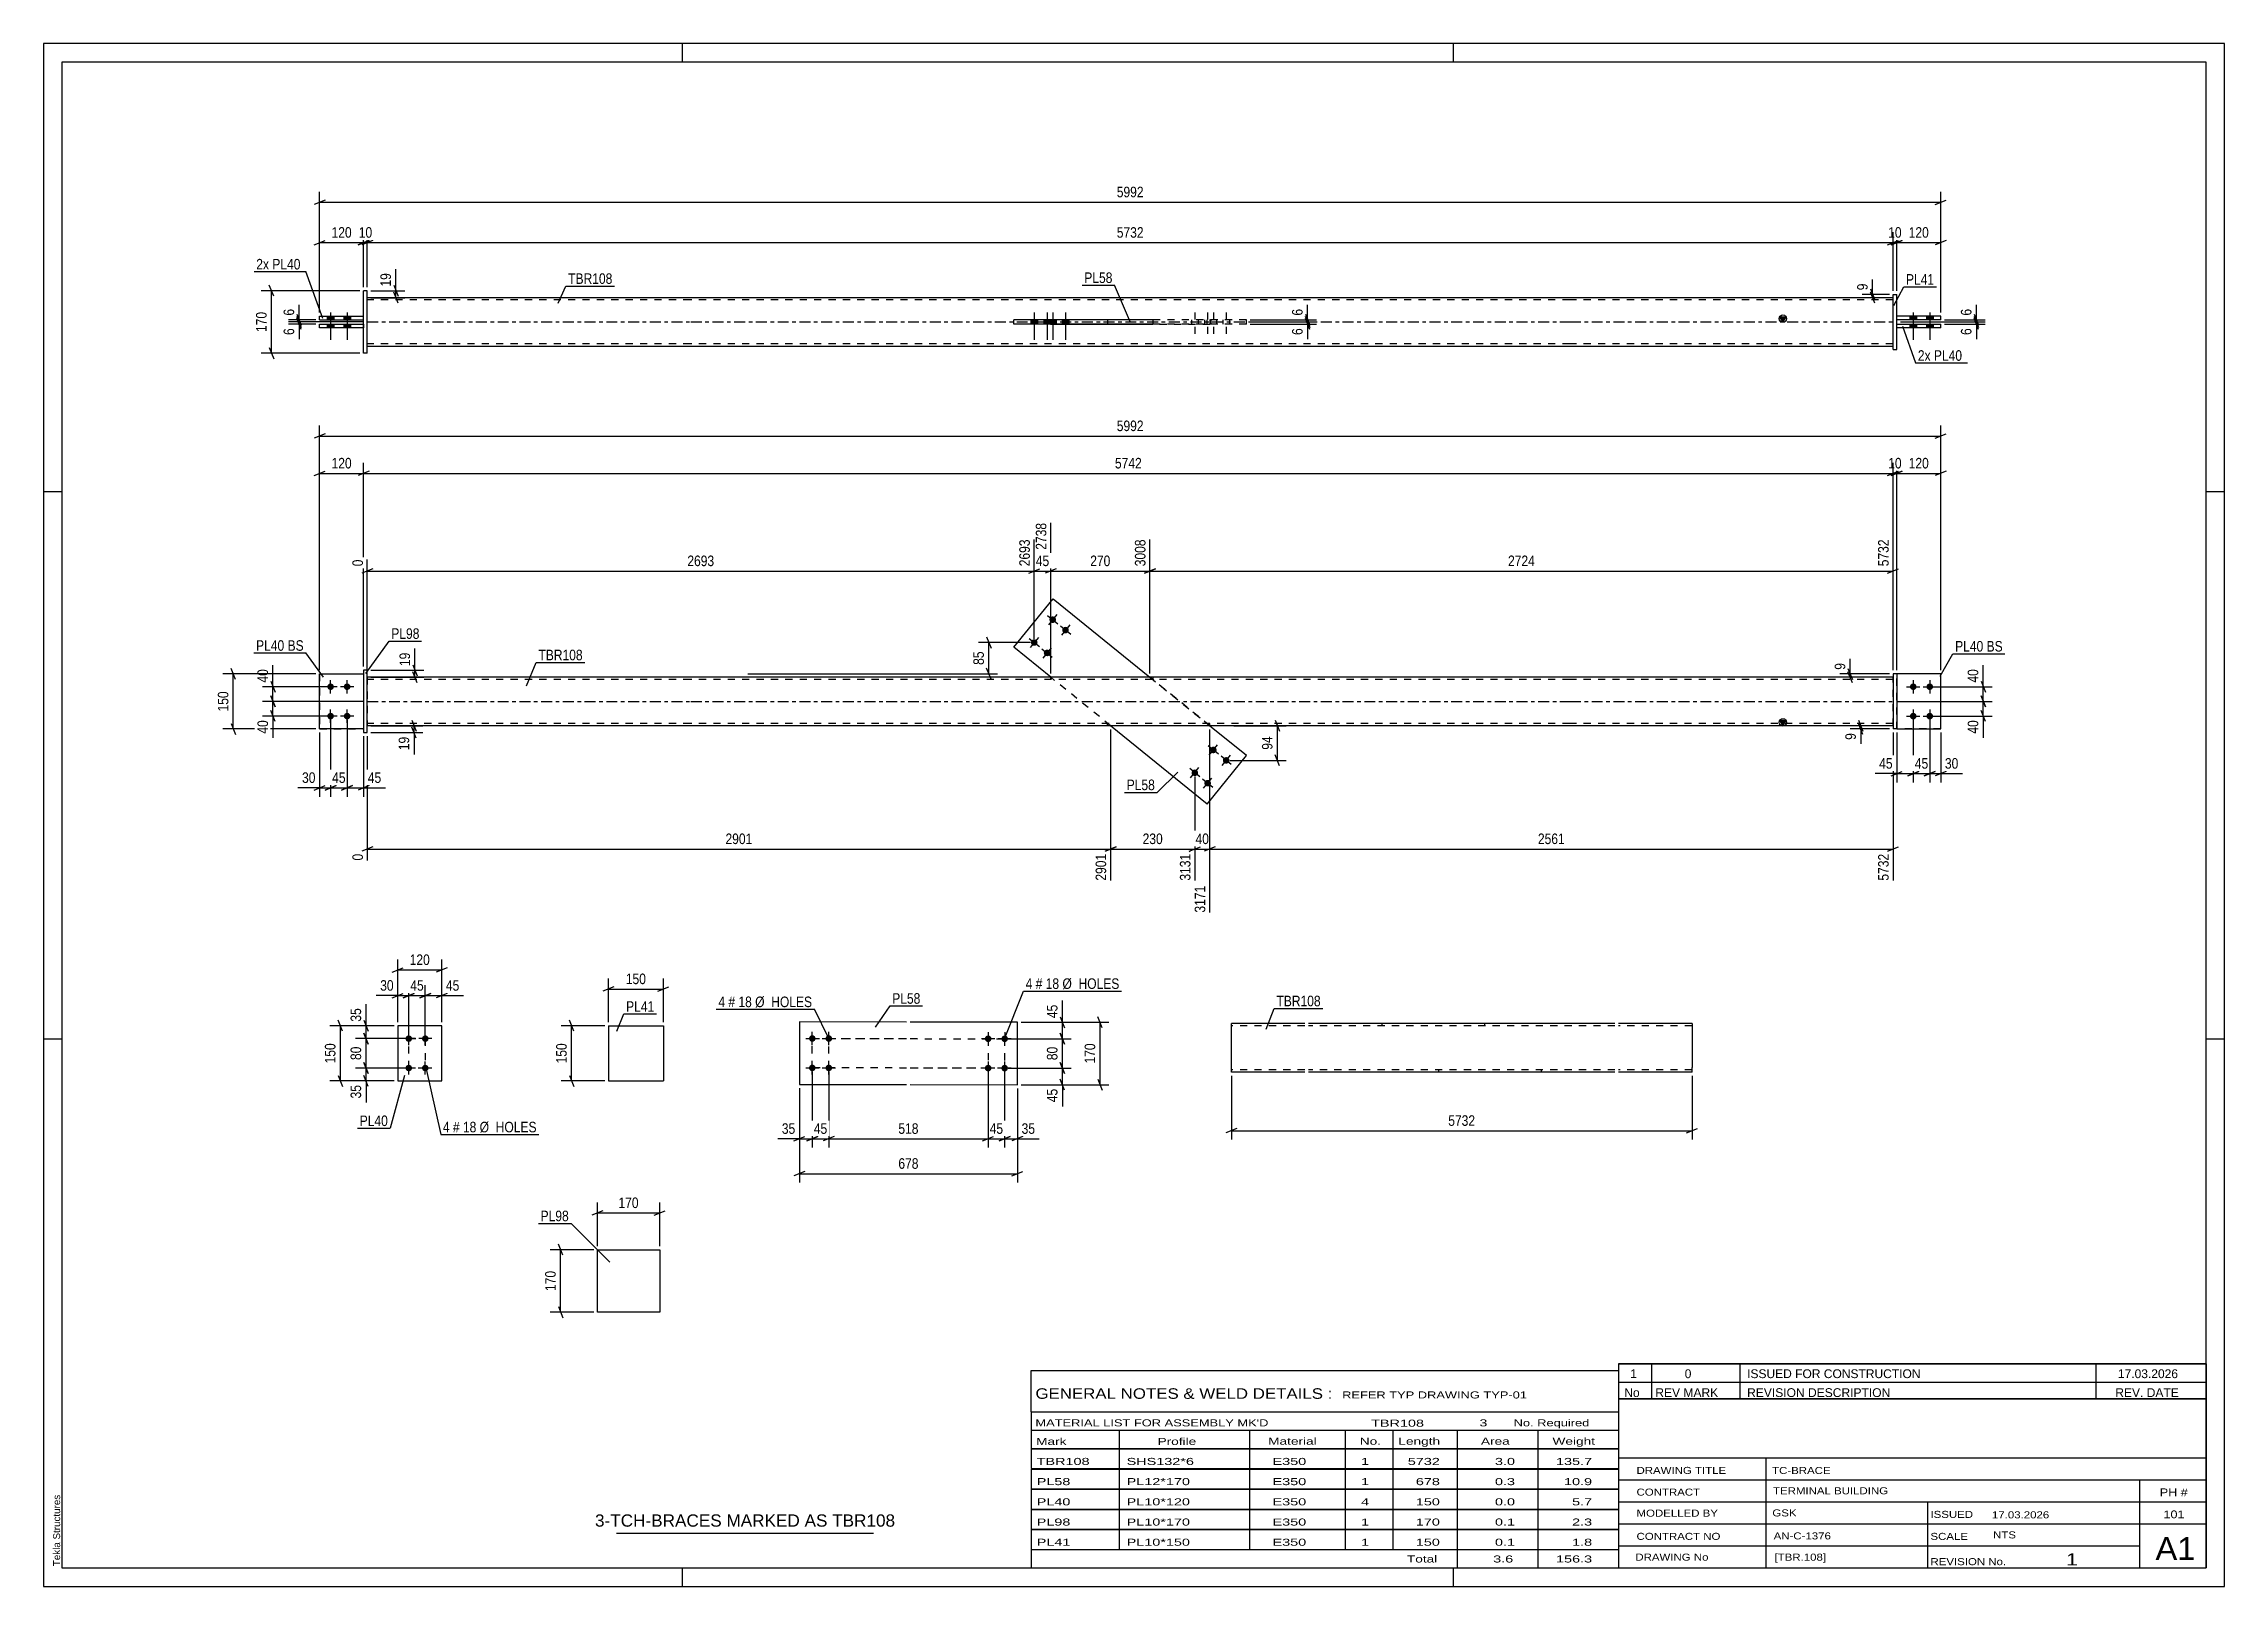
# Paper-space layout 'Layout1' of a CAD drawing. Header units: millimetres. Extents: x 0 to 594, y 0 to 420.
# The model-space entities are those that its viewports show. They can reach past a viewport. Long polylines and large blocks are cut down to what shows.
import ezdxf

# ---------------------------------------------------------------- set-up
doc = ezdxf.new("R2010")
doc.units = ezdxf.units.MM
doc.linetypes.add('DXK_LINE_DOT2', pattern=[3.9198, 1.9599, -1.9599])
doc.linetypes.add('DXK_LINE_DOT3', pattern=[5.9187, 2.979, -0.9799, 0.9799, -0.9799])
doc.layers.add('Viewport layer', color=7, linetype='Continuous', plot=False)
doc.styles.add('Arial', font='ARIAL.TTF', dxfattribs={"height": 0.2})
doc.styles.add('Arial Narrow', font='ARIALN.TTF', dxfattribs={"height": 0.2})

# ---------------------------------------------------------------- blocks, each defined once
blk = doc.blocks.new('Unknown-580874783-1129')
at = {"color": 5, "linetype": 'Continuous'}
for p, q in [((594, 420), (0, 420)), ((0, 420), (0, 0)), ((174, 415), (174, 420)), ((384, 415), (384, 420)), ((594, 0), (594, 420)), ((589, 415), (5, 415)), ((5, 415), (5, 5)), ((589, 5), (589, 415)), ((5, 298), (0, 298)), ((594, 298), (589, 298)), ((5, 149), (0, 149)), ((594, 149), (589, 149)), ((0, 0), (594, 0)), ((5, 5), (589, 5)), ((174, 0), (174, 5)), ((384, 0), (384, 5))]:
    blk.add_line(p, q, dxfattribs=at)
at = {"color": 174, "linetype": 'Continuous', "style": 'Arial'}
blk.add_text('Tekla Structures', height=1.9102, rotation=90, dxfattribs=at).set_placement((4.5, 5.5))
blk = doc.blocks.new('Bolt-580874783-1256 - 1220')
at = {"linetype": 'Continuous'}
for points in [[(209.38, 150.05, -1), (209.37, 148.25, -1)], [(213.88, 150.04, -1), (213.87, 148.24, -1)], [(209.37, 142.05, -1), (209.37, 140.25, -1)], [(213.87, 142.04, -1), (213.87, 140.24, -1)]]:
    blk.add_hatch(color=1, dxfattribs=at).paths.add_polyline_path(points)
at = {"color": 1, "linetype": 'Continuous'}
for p, q in [((207.57, 149.15), (211.17, 149.14)), ((209.37, 147.35), (209.38, 150.95)), ((212.07, 149.14), (215.67, 149.14)), ((213.87, 147.34), (213.88, 150.94)), ((209.36, 139.35), (209.37, 142.95)), ((213.86, 139.34), (213.87, 142.94)), ((207.57, 141.15), (211.17, 141.14)), ((212.07, 141.14), (215.67, 141.14))]:
    blk.add_line(p, q, dxfattribs=at)
blk = doc.blocks.new('Bolt-580874783-1261 - 1220')
at = {"linetype": 'Continuous'}
for points in [[(257.27, 148.19, -1), (257.28, 149.99, -1)], [(261.77, 148.18, -1), (261.78, 149.98, -1)], [(257.27, 140.19, -1), (257.27, 141.99, -1)], [(261.77, 140.18, -1), (261.77, 141.98, -1)]]:
    blk.add_hatch(color=1, dxfattribs=at).paths.add_polyline_path(points)
at = {"color": 1, "linetype": 'Continuous'}
for p, q in [((259.07, 149.08), (255.47, 149.09)), ((257.28, 150.89), (257.27, 147.29)), ((263.57, 149.08), (259.97, 149.08)), ((261.78, 150.88), (261.77, 147.28)), ((257.27, 142.89), (257.26, 139.29)), ((261.77, 142.88), (261.76, 139.28)), ((259.07, 141.08), (255.47, 141.09)), ((263.57, 141.08), (259.97, 141.08))]:
    blk.add_line(p, q, dxfattribs=at)
blk = doc.blocks.new('Part-580874783-1276 - 1220')
at = {"color": 2, "linetype": 'Continuous'}
for p, q in [((205.88, 153.65), (205.86, 136.65)), ((235.07, 153.62), (205.88, 153.65)), ((265.28, 153.58), (236.07, 153.61)), ((265.26, 136.58), (265.28, 153.58)), ((205.86, 136.65), (235.07, 136.62)), ((236.07, 136.61), (265.26, 136.58))]:
    blk.add_line(p, q, dxfattribs=at)
blk = doc.blocks.new('Part-580874783-1555 - 1539')
at = {"color": 2, "linetype": 'Continuous'}
for p, q in [((96.46, 152.61), (96.46, 137.61)), ((108.46, 152.61), (96.46, 152.61)), ((108.46, 137.61), (108.46, 152.61)), ((96.46, 137.61), (108.46, 137.61))]:
    blk.add_line(p, q, dxfattribs=at)
blk = doc.blocks.new('Bolt-580874783-1560 - 1539')
at = {"linetype": 'Continuous'}
for points in [[(99.46, 148.21, -1), (99.46, 150.01, -1)], [(103.96, 148.21, -1), (103.96, 150.01, -1)], [(99.46, 140.21, -1), (99.46, 142.01, -1)], [(103.96, 140.21, -1), (103.96, 142.01, -1)]]:
    blk.add_hatch(color=1, dxfattribs=at).paths.add_polyline_path(points)
at = {"color": 1, "linetype": 'Continuous'}
for p, q in [((101.26, 149.11), (97.66, 149.11)), ((99.46, 147.31), (99.46, 150.91)), ((105.76, 149.11), (102.16, 149.11)), ((103.96, 147.31), (103.96, 150.91)), ((99.46, 139.31), (99.46, 142.91)), ((103.96, 139.31), (103.96, 142.91)), ((101.26, 141.11), (97.66, 141.11)), ((105.76, 141.11), (102.16, 141.11))]:
    blk.add_line(p, q, dxfattribs=at)
blk = doc.blocks.new('Part-580874783-1922 - 1901')
at = {"color": 7, "linetype": 'DXK_LINE_DOT2'}
for p, q in [((516.75, 248.42), (504.75, 248.42)), ((504.75, 233.42), (504.75, 248.42)), ((516.75, 233.42), (516.75, 248.42)), ((516.75, 233.42), (504.75, 233.42))]:
    blk.add_line(p, q, dxfattribs=at)
blk = doc.blocks.new('Part-580874783-1923 - 1901')
at = {"color": 2, "linetype": 'Continuous'}
for p, q in [((504.75, 248.42), (503.75, 248.42)), ((503.75, 248.42), (503.75, 233.42)), ((504.75, 248.42), (504.75, 233.42)), ((504.75, 233.42), (503.75, 233.42))]:
    blk.add_line(p, q, dxfattribs=at)
blk = doc.blocks.new('Part-580874783-1928 - 1901')
at = {"color": 2, "linetype": 'Continuous'}
for p, q in [((75.17, 233.42), (75.17, 248.42)), ((75.17, 248.42), (87.17, 248.42)), ((87.17, 233.42), (75.17, 233.42))]:
    blk.add_line(p, q, dxfattribs=at)
at = {"color": 7, "linetype": 'DXK_LINE_DOT2'}
blk.add_line((87.17, 248.42), (87.17, 233.42), dxfattribs=at)
blk = doc.blocks.new('Part-580874783-1912 - 1901')
at = {"linetype": 'Continuous'}
blk.add_hatch(color=2, dxfattribs=at).paths.add_polyline_path([(473.75, 234.32), (472.95, 235.72), (474.55, 235.72)])
at = {"color": 2, "linetype": 'Continuous'}
for p, q in [((176.17, 247.52), (88.17, 247.52)), ((415.65, 247.52), (176.27, 247.52)), ((503.75, 247.52), (415.75, 247.52)), ((176.17, 234.32), (88.17, 234.32)), ((415.65, 234.32), (176.27, 234.32)), ((503.75, 234.32), (415.75, 234.32)), ((473.75, 234.32), (472.95, 235.72)), ((472.95, 235.72), (474.55, 235.72)), ((474.55, 235.72), (473.75, 234.32))]:
    blk.add_line(p, q, dxfattribs=at)
at = {"color": 7, "linetype": 'DXK_LINE_DOT2'}
for p, q in [((88.17, 247.52), (88.17, 234.32)), ((176.17, 246.92), (88.17, 246.92)), ((415.65, 246.92), (176.27, 246.92)), ((274.22, 247.52), (274.22, 246.92)), ((302.16, 247.52), (302.16, 246.92)), ((503.75, 246.92), (415.75, 246.92)), ((503.75, 234.32), (503.75, 247.52)), ((176.17, 234.92), (88.17, 234.92)), ((415.65, 234.92), (176.27, 234.92)), ((289.77, 234.32), (289.77, 234.92)), ((317.7, 234.32), (317.7, 234.92)), ((503.75, 234.92), (415.75, 234.92))]:
    blk.add_line(p, q, dxfattribs=at)
at = {"color": 7, "linetype": 'DXK_LINE_DOT3'}
for p, q in [((88.17, 240.92), (176.17, 240.92)), ((176.27, 240.92), (415.65, 240.92)), ((415.75, 240.92), (503.75, 240.92))]:
    blk.add_line(p, q, dxfattribs=at)
at = {"color": 2, "linetype": 'Continuous'}
blk.add_circle((473.75, 235.22), 1, dxfattribs=at)
blk = doc.blocks.new('Part-580874783-1933 - 1901')
at = {"color": 7, "linetype": 'DXK_LINE_DOT2'}
for p, q in [((75.17, 248.42), (75.17, 233.42)), ((75.17, 248.42), (87.17, 248.42)), ((87.17, 248.42), (87.17, 233.42)), ((75.17, 233.42), (87.17, 233.42))]:
    blk.add_line(p, q, dxfattribs=at)
blk = doc.blocks.new('Part-580874783-1917 - 1901')
at = {"color": 2, "linetype": 'Continuous'}
for p, q in [((516.75, 248.42), (504.75, 248.42)), ((516.75, 233.42), (516.75, 248.42)), ((504.75, 233.42), (516.75, 233.42))]:
    blk.add_line(p, q, dxfattribs=at)
at = {"color": 7, "linetype": 'DXK_LINE_DOT2'}
blk.add_line((504.75, 248.42), (504.75, 233.42), dxfattribs=at)
blk = doc.blocks.new('Part-580874783-1938 - 1901')
at = {"color": 2, "linetype": 'Continuous'}
for p, q in [((88.17, 249.42), (87.17, 249.42)), ((87.17, 249.42), (87.17, 232.42)), ((88.17, 232.42), (88.17, 249.42)), ((87.17, 232.42), (88.17, 232.42))]:
    blk.add_line(p, q, dxfattribs=at)
blk = doc.blocks.new('Part-580874783-1943 - 1901')
at = {"color": 2, "linetype": 'Continuous'}
for p, q in [((264.27, 255.67), (274.98, 268.87)), ((274.98, 268.87), (301.32, 247.52)), ((274.32, 247.52), (264.27, 255.67)), ((316.95, 212.96), (290.61, 234.32)), ((327.65, 226.17), (317.6, 234.32)), ((316.95, 212.96), (327.65, 226.17))]:
    blk.add_line(p, q, dxfattribs=at)
at = {"color": 7, "linetype": 'DXK_LINE_DOT2'}
for p, q in [((290.61, 234.32), (274.32, 247.52)), ((317.6, 234.32), (301.32, 247.52)), ((301.32, 247.52), (317.6, 234.32))]:
    blk.add_line(p, q, dxfattribs=at)
blk = doc.blocks.new('Bolt-580874783-1944 - 1901')
at = {"linetype": 'Continuous'}
for points in [[(509.25, 245.82, -1), (509.25, 244.02, -1)], [(513.75, 245.82, -1), (513.75, 244.02, -1)], [(509.25, 237.82, -1), (509.25, 236.02, -1)], [(513.75, 237.82, -1), (513.75, 236.02, -1)]]:
    blk.add_hatch(color=1, dxfattribs=at).paths.add_polyline_path(points)
at = {"color": 1, "linetype": 'Continuous'}
for p, q in [((507.45, 244.92), (511.05, 244.92)), ((509.25, 246.72), (509.25, 243.12)), ((511.95, 244.92), (515.55, 244.92)), ((513.75, 246.72), (513.75, 243.12)), ((509.25, 238.72), (509.25, 235.12)), ((513.75, 238.72), (513.75, 235.12)), ((507.45, 236.92), (511.05, 236.92)), ((511.95, 236.92), (515.55, 236.92))]:
    blk.add_line(p, q, dxfattribs=at)
blk = doc.blocks.new('Bolt-580874783-1945 - 1901')
at = {"linetype": 'Continuous'}
for points in [[(78.17, 244.02, -1), (78.17, 245.82, -1)], [(82.67, 244.02, -1), (82.67, 245.82, -1)], [(78.17, 236.02, -1), (78.17, 237.82, -1)], [(82.67, 236.02, -1), (82.67, 237.82, -1)]]:
    blk.add_hatch(color=1, dxfattribs=at).paths.add_polyline_path(points)
at = {"color": 1, "linetype": 'Continuous'}
for p, q in [((79.97, 244.92), (76.37, 244.92)), ((78.17, 243.12), (78.17, 246.72)), ((84.47, 244.92), (80.87, 244.92)), ((82.67, 243.12), (82.67, 246.72)), ((78.17, 235.12), (78.17, 238.72)), ((82.67, 235.12), (82.67, 238.72)), ((79.97, 236.92), (76.37, 236.92)), ((84.47, 236.92), (80.87, 236.92))]:
    blk.add_line(p, q, dxfattribs=at)
blk = doc.blocks.new('Bolt-580874783-1946 - 1901')
at = {"linetype": 'Continuous'}
for points in [[(275.43, 263.87, -1), (274.29, 262.47, -1)], [(270.39, 257.66, -1), (269.26, 256.26, -1)], [(278.92, 261.04, -1), (277.79, 259.64, -1)], [(273.89, 254.82, -1), (272.75, 253.43, -1)]]:
    blk.add_hatch(color=1, dxfattribs=at).paths.add_polyline_path(points)
at = {"color": 1, "linetype": 'Continuous'}
for p, q in [((273.46, 264.31), (276.26, 262.04)), ((275.99, 264.57), (273.73, 261.78)), ((276.96, 261.47), (279.75, 259.21)), ((279.49, 261.74), (277.22, 258.94)), ((268.42, 258.09), (271.22, 255.83)), ((270.96, 258.36), (268.69, 255.56)), ((274.45, 255.52), (272.19, 252.73)), ((271.92, 255.26), (274.72, 252.99))]:
    blk.add_line(p, q, dxfattribs=at)
blk = doc.blocks.new('Bolt-580874783-1947 - 1901')
at = {"linetype": 'Continuous'}
for points in [[(318.04, 227.01, -1), (319.17, 228.41, -1)], [(321.54, 224.18, -1), (322.67, 225.57, -1)], [(313, 220.8, -1), (314.14, 222.19, -1)], [(316.5, 217.96, -1), (317.63, 219.36, -1)]]:
    blk.add_hatch(color=1, dxfattribs=at).paths.add_polyline_path(points)
at = {"color": 1, "linetype": 'Continuous'}
for p, q in [((320, 226.58), (317.21, 228.84)), ((317.47, 226.31), (319.74, 229.11)), ((323.5, 223.74), (320.7, 226.01)), ((320.97, 223.48), (323.24, 226.27)), ((314.97, 220.36), (312.17, 222.63)), ((312.43, 220.1), (314.7, 222.89)), ((318.46, 217.53), (315.67, 219.79)), ((315.93, 217.26), (318.2, 220.06))]:
    blk.add_line(p, q, dxfattribs=at)
blk = doc.blocks.new('Part-580874783-2347 - 2328')
at = {"color": 2, "linetype": 'Continuous'}
for p, q in [((75.17, 342.63), (75.17, 343.63)), ((75.17, 343.63), (87.17, 343.63)), ((87.17, 342.63), (75.17, 342.63))]:
    blk.add_line(p, q, dxfattribs=at)
at = {"color": 7, "linetype": 'DXK_LINE_DOT2'}
blk.add_line((87.17, 343.63), (87.17, 342.63), dxfattribs=at)
blk = doc.blocks.new('Bolt-580874783-2331 - 2328')
at = {"linetype": 'Continuous'}
for points in [[(77.27, 344.83), (79.07, 344.83), (79.07, 345.83), (77.27, 345.83)], [(77.27, 344.83), (79.07, 344.83), (79.07, 345.83), (77.27, 345.83)], [(81.77, 344.83), (83.57, 344.83), (83.57, 345.83), (81.77, 345.83)], [(81.77, 344.83), (83.57, 344.83), (83.57, 345.83), (81.77, 345.83)], [(77.27, 342.63), (79.07, 342.63), (79.07, 343.63), (77.27, 343.63)], [(77.27, 342.63), (79.07, 342.63), (79.07, 343.63), (77.27, 343.63)], [(81.77, 342.63), (83.57, 342.63), (83.57, 343.63), (81.77, 343.63)], [(81.77, 342.63), (83.57, 342.63), (83.57, 343.63), (81.77, 343.63)]]:
    blk.add_hatch(color=1, dxfattribs=at).paths.add_polyline_path(points)
at = {"color": 1, "linetype": 'Continuous'}
for p, q in [((77.27, 345.83), (77.27, 344.83)), ((77.27, 345.83), (77.27, 344.83)), ((78.17, 346.83), (78.17, 339.33)), ((78.17, 346.83), (78.17, 339.33)), ((79.07, 345.83), (79.07, 344.83)), ((79.07, 345.83), (79.07, 344.83)), ((81.77, 345.83), (81.77, 344.83)), ((81.77, 345.83), (81.77, 344.83)), ((82.67, 346.83), (82.67, 339.33)), ((82.67, 346.83), (82.67, 339.33)), ((83.57, 345.83), (83.57, 344.83)), ((83.57, 345.83), (83.57, 344.83)), ((77.27, 343.63), (77.27, 342.63)), ((77.27, 343.63), (77.27, 342.63)), ((79.07, 343.63), (79.07, 342.63)), ((79.07, 343.63), (79.07, 342.63)), ((81.77, 343.63), (81.77, 342.63)), ((81.77, 343.63), (81.77, 342.63)), ((83.57, 343.63), (83.57, 342.63)), ((83.57, 343.63), (83.57, 342.63))]:
    blk.add_line(p, q, dxfattribs=at)
blk = doc.blocks.new('Bolt-580874783-2330 - 2328')
at = {"linetype": 'Continuous'}
for points in [[(510.15, 345.83), (508.35, 345.83), (508.35, 344.83), (510.15, 344.83)], [(510.15, 345.83), (508.35, 345.83), (508.35, 344.83), (510.15, 344.83)], [(514.65, 345.83), (512.85, 345.83), (512.85, 344.83), (514.65, 344.83)], [(514.65, 345.83), (512.85, 345.83), (512.85, 344.83), (514.65, 344.83)], [(510.15, 343.63), (508.35, 343.63), (508.35, 342.63), (510.15, 342.63)], [(510.15, 343.63), (508.35, 343.63), (508.35, 342.63), (510.15, 342.63)], [(514.65, 343.63), (512.85, 343.63), (512.85, 342.63), (514.65, 342.63)], [(514.65, 343.63), (512.85, 343.63), (512.85, 342.63), (514.65, 342.63)]]:
    blk.add_hatch(color=1, dxfattribs=at).paths.add_polyline_path(points)
at = {"color": 1, "linetype": 'Continuous'}
for p, q in [((508.35, 345.83), (508.35, 344.83)), ((508.35, 345.83), (508.35, 344.83)), ((509.25, 346.83), (509.25, 339.33)), ((509.25, 346.83), (509.25, 339.33)), ((510.15, 345.83), (510.15, 344.83)), ((510.15, 345.83), (510.15, 344.83)), ((512.85, 345.83), (512.85, 344.83)), ((512.85, 345.83), (512.85, 344.83)), ((513.75, 346.83), (513.75, 339.33)), ((513.75, 346.83), (513.75, 339.33)), ((514.65, 345.83), (514.65, 344.83)), ((514.65, 345.83), (514.65, 344.83)), ((508.35, 343.63), (508.35, 342.63)), ((508.35, 343.63), (508.35, 342.63)), ((510.15, 343.63), (510.15, 342.63)), ((510.15, 343.63), (510.15, 342.63)), ((512.85, 343.63), (512.85, 342.63)), ((512.85, 343.63), (512.85, 342.63)), ((514.65, 343.63), (514.65, 342.63)), ((514.65, 343.63), (514.65, 342.63))]:
    blk.add_line(p, q, dxfattribs=at)
blk = doc.blocks.new('Part-580874783-2336 - 2328')
at = {"color": 2, "linetype": 'Continuous'}
for p, q in [((264.27, 343.63), (264.27, 344.83)), ((302.16, 344.83), (264.27, 344.83)), ((274.98, 343.63), (274.98, 344.83)), ((302.16, 343.63), (264.27, 343.63))]:
    blk.add_line(p, q, dxfattribs=at)
at = {"color": 7, "linetype": 'DXK_LINE_DOT2'}
for p, q in [((327.65, 344.83), (302.16, 344.83)), ((316.95, 343.63), (316.95, 344.83)), ((327.65, 343.63), (327.65, 344.83)), ((327.65, 343.63), (302.16, 343.63))]:
    blk.add_line(p, q, dxfattribs=at)
blk = doc.blocks.new('Part-580874783-2337 - 2328')
at = {"color": 2, "linetype": 'Continuous'}
for p, q in [((88.17, 352.73), (87.17, 352.73)), ((87.17, 335.73), (87.17, 352.73)), ((88.17, 335.73), (88.17, 352.73)), ((88.17, 335.73), (87.17, 335.73))]:
    blk.add_line(p, q, dxfattribs=at)
blk = doc.blocks.new('Part-580874783-2342 - 2328')
at = {"color": 2, "linetype": 'Continuous'}
for p, q in [((75.17, 344.83), (75.17, 345.83)), ((75.17, 345.83), (87.17, 345.83)), ((75.17, 344.83), (87.17, 344.83))]:
    blk.add_line(p, q, dxfattribs=at)
at = {"color": 7, "linetype": 'DXK_LINE_DOT2'}
blk.add_line((87.17, 344.83), (87.17, 345.83), dxfattribs=at)
blk = doc.blocks.new('Part-580874783-2352 - 2328')
at = {"color": 2, "linetype": 'Continuous'}
for p, q in [((503.75, 336.73), (503.75, 351.73)), ((503.75, 351.73), (504.75, 351.73)), ((504.75, 336.73), (504.75, 351.73)), ((503.75, 336.73), (504.75, 336.73))]:
    blk.add_line(p, q, dxfattribs=at)
blk = doc.blocks.new('Part-580874783-2357 - 2328')
at = {"color": 2, "linetype": 'Continuous'}
for p, q in [((516.75, 345.83), (504.75, 345.83)), ((504.75, 344.83), (504.75, 345.83)), ((516.75, 344.83), (504.75, 344.83)), ((516.75, 344.83), (516.75, 345.83))]:
    blk.add_line(p, q, dxfattribs=at)
blk = doc.blocks.new('Part-580874783-2362 - 2328')
at = {"color": 2, "linetype": 'Continuous'}
for p, q in [((504.75, 342.63), (504.75, 343.63)), ((504.75, 343.63), (516.75, 343.63)), ((516.75, 342.63), (504.75, 342.63)), ((516.75, 342.63), (516.75, 343.63))]:
    blk.add_line(p, q, dxfattribs=at)
blk = doc.blocks.new('Part-580874783-2367 - 2328')
at = {"linetype": 'Continuous'}
blk.add_hatch(color=2, dxfattribs=at).paths.add_polyline_path([(473.75, 344.23), (472.95, 345.63), (474.55, 345.63)])
at = {"color": 2, "linetype": 'Continuous'}
for p, q in [((176.17, 350.83), (88.17, 350.83)), ((415.65, 350.83), (176.27, 350.83)), ((503.75, 350.83), (415.75, 350.83)), ((274.22, 344.83), (274.22, 344.93)), ((274.22, 344.93), (302.16, 344.93)), ((289.77, 344.83), (289.77, 344.93)), ((302.16, 344.93), (302.16, 343.53)), ((473.75, 344.23), (472.95, 345.63)), ((472.95, 345.63), (474.55, 345.63)), ((474.55, 345.63), (473.75, 344.23)), ((274.22, 343.53), (274.22, 343.63)), ((302.16, 343.53), (274.22, 343.53)), ((289.77, 343.53), (289.77, 343.63)), ((88.17, 337.63), (176.17, 337.63)), ((176.27, 337.63), (415.65, 337.63)), ((415.75, 337.63), (503.75, 337.63))]:
    blk.add_line(p, q, dxfattribs=at)
at = {"color": 7, "linetype": 'DXK_LINE_DOT2'}
for p, q in [((88.17, 337.63), (88.17, 350.83)), ((503.75, 337.63), (503.75, 350.83)), ((176.17, 350.23), (88.17, 350.23)), ((415.65, 350.23), (176.27, 350.23)), ((274.22, 344.93), (274.22, 343.63)), ((289.77, 344.93), (289.77, 343.63)), ((302.16, 344.93), (317.7, 344.93)), ((317.7, 344.93), (317.7, 343.53)), ((503.75, 350.23), (415.75, 350.23)), ((317.7, 343.53), (302.16, 343.53)), ((176.17, 338.23), (88.17, 338.23)), ((415.65, 338.23), (176.27, 338.23)), ((503.75, 338.23), (415.75, 338.23))]:
    blk.add_line(p, q, dxfattribs=at)
at = {"color": 7, "linetype": 'DXK_LINE_DOT3'}
for p, q in [((88.17, 344.23), (176.17, 344.23)), ((176.27, 344.23), (415.65, 344.23)), ((415.75, 344.23), (503.75, 344.23))]:
    blk.add_line(p, q, dxfattribs=at)
at = {"color": 2, "linetype": 'Continuous'}
blk.add_circle((473.75, 345.13), 1, dxfattribs=at)
blk = doc.blocks.new('Bolt-580874783-2373 - 2328')
at = {"linetype": 'Continuous'}
for points in [[(270.72, 344.83), (268.92, 344.83), (268.92, 343.63), (270.72, 343.63)], [(274.22, 344.83), (272.42, 344.83), (272.42, 343.63), (274.22, 343.63)], [(275.76, 344.83), (273.96, 344.83), (273.96, 343.63), (275.76, 343.63)], [(279.26, 344.83), (277.46, 344.83), (277.46, 343.63), (279.26, 343.63)]]:
    blk.add_hatch(color=1, dxfattribs=at).paths.add_polyline_path(points)
at = {"color": 1, "linetype": 'Continuous'}
for p, q in [((268.92, 344.83), (268.92, 343.63)), ((269.82, 346.83), (269.82, 339.33)), ((270.72, 344.83), (270.72, 343.63)), ((272.42, 344.83), (272.42, 343.63)), ((273.32, 346.83), (273.32, 339.33)), ((273.96, 344.83), (273.96, 343.63)), ((274.22, 344.83), (274.22, 343.63)), ((274.86, 346.83), (274.86, 339.33)), ((275.76, 344.83), (275.76, 343.63)), ((277.46, 344.83), (277.46, 343.63)), ((278.36, 346.83), (278.36, 339.33)), ((279.26, 344.83), (279.26, 343.63))]:
    blk.add_line(p, q, dxfattribs=at)
blk = doc.blocks.new('Bolt-580874783-2374 - 2328')
at = {"color": 1, "linetype": 'DXK_LINE_DOT2'}
for p, q in [((312.67, 344.83), (312.67, 343.63)), ((313.57, 346.83), (313.57, 339.33)), ((314.47, 344.83), (314.47, 343.63)), ((316.16, 344.83), (316.16, 343.63)), ((317.06, 346.83), (317.06, 339.33)), ((317.71, 344.83), (317.71, 343.63)), ((317.96, 344.83), (317.96, 343.63)), ((318.61, 346.83), (318.61, 339.33)), ((319.51, 344.83), (319.51, 343.63)), ((321.2, 344.83), (321.2, 343.63)), ((322.1, 346.83), (322.1, 339.33)), ((323, 344.83), (323, 343.63))]:
    blk.add_line(p, q, dxfattribs=at)
blk = doc.blocks.new('Part-580874783-4337 - 4336')
at = {"color": 2, "linetype": 'Continuous'}
for p, q in [((150.83, 91.65), (167.83, 91.65)), ((150.83, 74.65), (150.83, 91.65)), ((167.83, 91.65), (167.83, 74.65)), ((167.83, 74.65), (150.83, 74.65))]:
    blk.add_line(p, q, dxfattribs=at)
blk = doc.blocks.new('Part-580874783-1515 - 1499')
at = {"color": 2, "linetype": 'Continuous'}
for p, q in [((153.82, 152.61), (153.82, 137.61)), ((153.82, 152.61), (168.82, 152.61)), ((168.82, 152.61), (168.82, 137.61)), ((153.82, 137.61), (168.82, 137.61))]:
    blk.add_line(p, q, dxfattribs=at)
blk = doc.blocks.new('Part-580874783-1478 - 1462')
at = {"color": 2, "linetype": 'Continuous'}
for p, q in [((343.52, 153.23), (323.52, 153.23)), ((323.52, 140.12), (323.52, 153.23)), ((428, 153.23), (344.52, 153.23)), ((449, 153.23), (429, 153.23)), ((449, 153.23), (449, 141.23)), ((323.52, 140.03), (323.52, 140.12)), ((343.52, 140.03), (323.52, 140.03)), ((428, 140.03), (344.52, 140.03)), ((449, 140.03), (429, 140.03)), ((449, 140.03), (449, 141.23))]:
    blk.add_line(p, q, dxfattribs=at)
at = {"color": 7, "linetype": 'DXK_LINE_DOT2'}
for p, q in [((343.52, 152.63), (323.52, 152.63)), ((428, 152.63), (344.52, 152.63)), ((364.52, 153.23), (364.52, 152.63)), ((392.46, 153.23), (392.46, 152.63)), ((449, 152.63), (429, 152.63)), ((449, 152.63), (449, 152.58)), ((449, 152.58), (449, 152.63)), ((449, 152.49), (449, 152.58)), ((449, 152.58), (449, 152.49)), ((323.52, 140.63), (323.52, 140.67)), ((343.52, 140.63), (323.52, 140.63)), ((428, 140.63), (344.52, 140.63)), ((380.06, 140.03), (380.06, 140.63)), ((408, 140.03), (408, 140.63)), ((449, 140.63), (429, 140.63)), ((449, 140.67), (449, 141)), ((449, 140.63), (449, 140.67))]:
    blk.add_line(p, q, dxfattribs=at)
blk = doc.blocks.new('Rectangle-580874783-1446 - 1220')
at = {"color": 1, "linetype": 'DXK_LINE_DOT2'}
for p, q in [((209.37, 149.15), (235.07, 149.12)), ((209.37, 141.15), (209.37, 149.15)), ((236.07, 149.11), (261.77, 149.08)), ((261.77, 149.08), (261.77, 141.08)), ((235.07, 141.12), (209.37, 141.15)), ((261.77, 141.08), (236.07, 141.11))]:
    blk.add_line(p, q, dxfattribs=at)
blk = doc.blocks.new('Rectangle-580874783-1669 - 1539')
at = {"color": 1, "linetype": 'DXK_LINE_DOT2'}
blk.add_lwpolyline([(99.46, 149.11), (103.96, 149.11), (103.96, 141.11), (99.46, 141.11), (99.46, 149.11)], close=True, dxfattribs=at)
blk = doc.blocks.new('Rectangle-580874783-1435 - 1220')
at = {"color": 1, "linetype": 'DXK_LINE_DOT2'}
for p, q in [((213.87, 149.14), (235.07, 149.12)), ((213.87, 141.14), (213.87, 149.14)), ((236.07, 149.11), (257.27, 149.09)), ((257.27, 149.09), (257.27, 141.09)), ((235.07, 141.12), (213.87, 141.14)), ((257.27, 141.09), (236.07, 141.11))]:
    blk.add_line(p, q, dxfattribs=at)
blk = doc.blocks.new('StraightDimension-580874783-1280 - 1220')
at = {"color": 7, "linetype": 'Continuous'}
for p, q in [((276.9, 142.58), (278.1, 139.58)), ((262.77, 141.08), (279.9, 141.08)), ((278.1, 135.08), (276.9, 138.08)), ((277.5, 136.58), (277.5, 141.08)), ((266.26, 136.58), (279.9, 136.58))]:
    blk.add_line(p, q, dxfattribs=at)
at = {"color": 0}
blk.add_wipeout([(276.75, 136.05), (272.55, 136.05), (272.55, 131.2), (276.75, 131.2)], dxfattribs=at)
at = {"color": 7, "linetype": 'Continuous'}
blk.add_line((277.5, 136.58), (277.5, 130.67), dxfattribs=at)
blk.add_line((277.5, 136.58), (277.5, 130.67), dxfattribs=at)
at = {"color": 3, "style": 'Arial Narrow'}
blk.add_text('45', height=2.863, rotation=90.00021, dxfattribs=at).set_placement((276.15, 131.8))
blk = doc.blocks.new('StraightDimension-580874783-1420 - 1220')
at = {"color": 7, "linetype": 'Continuous'}
for p, q in [((209.37, 140.15), (209.37, 119.45)), ((205.86, 135.65), (205.86, 119.45)), ((204.36, 121.25), (207.36, 122.45)), ((205.86, 121.85), (209.37, 121.85)), ((210.87, 122.45), (207.87, 121.25))]:
    blk.add_line(p, q, dxfattribs=at)
at = {"color": 0}
blk.add_wipeout([(205.34, 122.6), (205.34, 126.8), (200.48, 126.8), (200.48, 122.6)], dxfattribs=at)
at = {"color": 7, "linetype": 'Continuous'}
blk.add_line((205.86, 121.85), (199.96, 121.85), dxfattribs=at)
blk.add_line((205.86, 121.85), (199.96, 121.85), dxfattribs=at)
at = {"color": 3, "style": 'Arial Narrow'}
blk.add_text('35', height=2.863, dxfattribs=at).set_placement((201.08, 123.2))
blk = doc.blocks.new('StraightDimension-580874783-1292 - 1220')
at = {"color": 7, "linetype": 'Continuous'}
for p, q in [((262.77, 149.08), (279.9, 149.08)), ((276.9, 150.58), (278.1, 147.58)), ((277.5, 141.08), (277.5, 149.08)), ((278.1, 139.58), (276.9, 142.58)), ((262.77, 141.08), (279.9, 141.08))]:
    blk.add_line(p, q, dxfattribs=at)
at = {"color": 0}
blk.add_wipeout([(276.75, 147.51), (272.55, 147.51), (272.55, 142.65), (276.75, 142.65)], dxfattribs=at)
at = {"color": 3, "style": 'Arial Narrow'}
blk.add_text('80', height=2.863, rotation=90.00021, dxfattribs=at).set_placement((276.15, 143.25))
blk = doc.blocks.new('StraightDimension-580874783-1301 - 1220')
at = {"color": 7, "linetype": 'Continuous'}
for p, q in [((276.9, 155.08), (278.1, 152.08)), ((262.77, 149.08), (279.9, 149.08)), ((266.28, 153.58), (279.9, 153.58)), ((278.1, 147.58), (276.9, 150.58)), ((277.5, 149.08), (277.5, 153.58))]:
    blk.add_line(p, q, dxfattribs=at)
at = {"color": 0}
blk.add_wipeout([(276.75, 158.96), (272.55, 158.96), (272.55, 154.1), (276.75, 154.1)], dxfattribs=at)
at = {"color": 7, "linetype": 'Continuous'}
blk.add_line((277.5, 153.58), (277.5, 159.48), dxfattribs=at)
blk.add_line((277.5, 153.58), (277.5, 159.48), dxfattribs=at)
at = {"color": 3, "style": 'Arial Narrow'}
blk.add_text('45', height=2.863, rotation=90.00021, dxfattribs=at).set_placement((276.15, 154.7))
blk = doc.blocks.new('StraightDimension-580874783-1384 - 1220')
at = {"color": 7, "linetype": 'Continuous'}
for p, q in [((205.86, 135.65), (205.86, 109.94)), ((265.26, 135.58), (265.26, 109.94)), ((207.36, 112.94), (204.36, 111.74)), ((263.76, 111.74), (266.76, 112.94)), ((205.86, 112.34), (265.26, 112.34))]:
    blk.add_line(p, q, dxfattribs=at)
at = {"color": 0}
blk.add_wipeout([(238.9, 113.09), (238.9, 117.29), (232.22, 117.29), (232.22, 113.09)], dxfattribs=at)
at = {"color": 3, "style": 'Arial Narrow'}
blk.add_text('678', height=2.863, dxfattribs=at).set_placement((232.82, 113.69))
blk = doc.blocks.new('StraightDimension-580874783-1389 - 1220')
at = {"color": 7, "linetype": 'Continuous'}
for p, q in [((261.77, 140.08), (261.77, 119.45)), ((265.26, 135.58), (265.26, 119.45)), ((260.27, 121.25), (263.27, 122.45)), ((261.77, 121.85), (265.26, 121.85)), ((266.76, 122.45), (263.76, 121.25))]:
    blk.add_line(p, q, dxfattribs=at)
at = {"color": 0}
blk.add_wipeout([(270.64, 122.6), (270.64, 126.8), (265.79, 126.8), (265.79, 122.6)], dxfattribs=at)
at = {"color": 7, "linetype": 'Continuous'}
blk.add_line((265.26, 121.85), (271.17, 121.85), dxfattribs=at)
blk.add_line((265.26, 121.85), (271.17, 121.85), dxfattribs=at)
at = {"color": 3, "style": 'Arial Narrow'}
blk.add_text('35', height=2.863, dxfattribs=at).set_placement((266.39, 123.2))
blk = doc.blocks.new('StraightDimension-580874783-1395 - 1220')
at = {"color": 7, "linetype": 'Continuous'}
for p, q in [((257.27, 140.09), (257.27, 119.45)), ((261.77, 140.08), (261.77, 119.45)), ((255.77, 121.25), (258.77, 122.45)), ((257.27, 121.85), (261.77, 121.85)), ((263.27, 122.45), (260.27, 121.25))]:
    blk.add_line(p, q, dxfattribs=at)
at = {"color": 0}
blk.add_wipeout([(261.94, 122.6), (261.94, 126.8), (257.09, 126.8), (257.09, 122.6)], dxfattribs=at)
at = {"color": 3, "style": 'Arial Narrow'}
blk.add_text('45', height=2.863, dxfattribs=at).set_placement((257.69, 123.2))
blk = doc.blocks.new('StraightDimension-580874783-1404 - 1220')
at = {"color": 7, "linetype": 'Continuous'}
for p, q in [((213.87, 140.14), (213.87, 119.45)), ((257.27, 140.09), (257.27, 119.45)), ((215.37, 122.45), (212.37, 121.25)), ((213.87, 121.85), (257.27, 121.85)), ((255.77, 121.25), (258.77, 122.45))]:
    blk.add_line(p, q, dxfattribs=at)
at = {"color": 0}
blk.add_wipeout([(238.91, 122.6), (238.91, 126.8), (232.22, 126.8), (232.22, 122.6)], dxfattribs=at)
at = {"color": 3, "style": 'Arial Narrow'}
blk.add_text('518', height=2.863, dxfattribs=at).set_placement((232.82, 123.2))
blk = doc.blocks.new('StraightDimension-580874783-1412 - 1220')
at = {"color": 7, "linetype": 'Continuous'}
for p, q in [((209.37, 140.15), (209.37, 119.45)), ((213.87, 140.14), (213.87, 119.45)), ((207.87, 121.25), (210.87, 122.45)), ((209.37, 121.85), (213.87, 121.85)), ((215.37, 122.45), (212.37, 121.25))]:
    blk.add_line(p, q, dxfattribs=at)
at = {"color": 0}
blk.add_wipeout([(214.04, 122.6), (214.04, 126.8), (209.19, 126.8), (209.19, 122.6)], dxfattribs=at)
at = {"color": 3, "style": 'Arial Narrow'}
blk.add_text('45', height=2.863, dxfattribs=at).set_placement((209.79, 123.2))
blk = doc.blocks.new('StraightDimension-580874783-1427 - 1220')
at = {"color": 7, "linetype": 'Continuous'}
for p, q in [((288.37, 152.08), (287.17, 155.08)), ((266.28, 153.58), (290.17, 153.58)), ((287.77, 136.58), (287.77, 153.58)), ((287.17, 138.08), (288.37, 135.08)), ((266.26, 136.58), (290.17, 136.58))]:
    blk.add_line(p, q, dxfattribs=at)
at = {"color": 0}
blk.add_wipeout([(287.02, 148.42), (282.82, 148.42), (282.82, 141.74), (287.02, 141.74)], dxfattribs=at)
at = {"color": 3, "style": 'Arial Narrow'}
blk.add_text('170', height=2.863, rotation=90.00021, dxfattribs=at).set_placement((286.42, 142.34))
blk = doc.blocks.new('StraightDimension-580874783-1579 - 1539')
at = {"color": 7, "linetype": 'Continuous'}
for p, q in [((94.96, 160.22), (97.96, 161.42)), ((96.46, 153.61), (96.46, 163.67)), ((96.46, 160.82), (99.46, 160.82)), ((100.96, 161.42), (97.96, 160.22)), ((99.46, 150.11), (99.46, 163.67))]:
    blk.add_line(p, q, dxfattribs=at)
at = {"color": 0}
blk.add_wipeout([(95.93, 161.57), (95.93, 165.77), (91.08, 165.77), (91.08, 161.57)], dxfattribs=at)
at = {"color": 7, "linetype": 'Continuous'}
blk.add_line((96.46, 160.82), (90.55, 160.82), dxfattribs=at)
blk.add_line((96.46, 160.82), (90.55, 160.82), dxfattribs=at)
at = {"color": 3, "style": 'Arial Narrow'}
blk.add_text('30', height=2.863, dxfattribs=at).set_placement((91.68, 162.17))
blk = doc.blocks.new('StraightDimension-580874783-1656 - 1539')
at = {"color": 7, "linetype": 'Continuous'}
for p, q in [((95.46, 152.61), (84.98, 152.61)), ((98.46, 149.11), (84.98, 149.11)), ((87.23, 154.11), (88.43, 151.11)), ((88.43, 147.61), (87.23, 150.61)), ((87.83, 149.11), (87.83, 152.61))]:
    blk.add_line(p, q, dxfattribs=at)
at = {"color": 0}
blk.add_wipeout([(87.08, 158), (82.88, 158), (82.88, 153.14), (87.08, 153.14)], dxfattribs=at)
at = {"color": 7, "linetype": 'Continuous'}
blk.add_line((87.83, 152.61), (87.83, 158.52), dxfattribs=at)
blk.add_line((87.83, 152.61), (87.83, 158.52), dxfattribs=at)
at = {"color": 3, "style": 'Arial Narrow'}
blk.add_text('35', height=2.863, rotation=90.00021, dxfattribs=at).set_placement((86.48, 153.74))
blk = doc.blocks.new('StraightDimension-580874783-1592 - 1539')
at = {"color": 7, "linetype": 'Continuous'}
for p, q in [((97.96, 160.22), (100.96, 161.42)), ((99.46, 150.11), (99.46, 163.67)), ((99.46, 160.82), (103.96, 160.82)), ((105.46, 161.42), (102.46, 160.22)), ((103.96, 150.11), (103.96, 163.67))]:
    blk.add_line(p, q, dxfattribs=at)
at = {"color": 0}
blk.add_wipeout([(104.13, 161.57), (104.13, 165.77), (99.28, 165.77), (99.28, 161.57)], dxfattribs=at)
at = {"color": 3, "style": 'Arial Narrow'}
blk.add_text('45', height=2.863, dxfattribs=at).set_placement((99.88, 162.17))
blk = doc.blocks.new('StraightDimension-580874783-1562 - 1539')
at = {"color": 7, "linetype": 'Continuous'}
for p, q in [((94.96, 167.22), (97.96, 168.42)), ((96.46, 153.61), (96.46, 170.67)), ((96.46, 167.82), (108.46, 167.82)), ((109.96, 168.42), (106.96, 167.22)), ((108.46, 153.61), (108.46, 170.67))]:
    blk.add_line(p, q, dxfattribs=at)
at = {"color": 0}
blk.add_wipeout([(105.8, 168.57), (105.8, 172.77), (99.11, 172.77), (99.11, 168.57)], dxfattribs=at)
at = {"color": 3, "style": 'Arial Narrow'}
blk.add_text('120', height=2.863, dxfattribs=at).set_placement((99.71, 169.17))
blk = doc.blocks.new('StraightDimension-580874783-1602 - 1539')
at = {"color": 7, "linetype": 'Continuous'}
for p, q in [((102.46, 160.22), (105.46, 161.42)), ((103.96, 150.11), (103.96, 163.67)), ((103.96, 160.82), (108.46, 160.82)), ((109.96, 161.42), (106.96, 160.22)), ((108.46, 153.61), (108.46, 163.67))]:
    blk.add_line(p, q, dxfattribs=at)
at = {"color": 0}
blk.add_wipeout([(113.84, 161.57), (113.84, 165.77), (108.98, 165.77), (108.98, 161.57)], dxfattribs=at)
at = {"color": 7, "linetype": 'Continuous'}
blk.add_line((108.46, 160.82), (114.36, 160.82), dxfattribs=at)
blk.add_line((108.46, 160.82), (114.36, 160.82), dxfattribs=at)
at = {"color": 3, "style": 'Arial Narrow'}
blk.add_text('45', height=2.863, dxfattribs=at).set_placement((109.58, 162.17))
blk = doc.blocks.new('StraightDimension-580874783-1616 - 1539')
at = {"color": 7, "linetype": 'Continuous'}
for p, q in [((95.46, 152.61), (77.98, 152.61)), ((81.43, 151.11), (80.23, 154.11)), ((80.83, 137.61), (80.83, 152.61)), ((95.46, 137.61), (77.98, 137.61)), ((80.23, 139.11), (81.43, 136.11))]:
    blk.add_line(p, q, dxfattribs=at)
at = {"color": 0}
blk.add_wipeout([(80.08, 148.46), (75.88, 148.46), (75.88, 141.77), (80.08, 141.77)], dxfattribs=at)
at = {"color": 3, "style": 'Arial Narrow'}
blk.add_text('150', height=2.863, rotation=90.00021, dxfattribs=at).set_placement((79.48, 142.37))
blk = doc.blocks.new('StraightDimension-580874783-1633 - 1539')
at = {"color": 7, "linetype": 'Continuous'}
for p, q in [((87.23, 142.61), (88.43, 139.61)), ((98.46, 141.11), (84.98, 141.11)), ((95.46, 137.61), (84.98, 137.61)), ((88.43, 136.11), (87.23, 139.11)), ((87.83, 137.61), (87.83, 141.11))]:
    blk.add_line(p, q, dxfattribs=at)
at = {"color": 0}
blk.add_wipeout([(87.08, 137.09), (82.88, 137.09), (82.88, 132.23), (87.08, 132.23)], dxfattribs=at)
at = {"color": 7, "linetype": 'Continuous'}
blk.add_line((87.83, 137.61), (87.83, 131.71), dxfattribs=at)
blk.add_line((87.83, 137.61), (87.83, 131.71), dxfattribs=at)
at = {"color": 3, "style": 'Arial Narrow'}
blk.add_text('35', height=2.863, rotation=90.00021, dxfattribs=at).set_placement((86.48, 132.83))
blk = doc.blocks.new('StraightDimension-580874783-1646 - 1539')
at = {"color": 7, "linetype": 'Continuous'}
for p, q in [((98.46, 149.11), (84.98, 149.11)), ((87.23, 150.61), (88.43, 147.61)), ((87.83, 141.11), (87.83, 149.11)), ((88.43, 139.61), (87.23, 142.61)), ((98.46, 141.11), (84.98, 141.11))]:
    blk.add_line(p, q, dxfattribs=at)
at = {"color": 0}
blk.add_wipeout([(87.08, 147.54), (82.88, 147.54), (82.88, 142.69), (87.08, 142.69)], dxfattribs=at)
at = {"color": 3, "style": 'Arial Narrow'}
blk.add_text('80', height=2.863, rotation=90.00021, dxfattribs=at).set_placement((86.48, 143.29))
blk = doc.blocks.new('StraightDimension-580874783-2155 - 1901')
at = {"color": 7, "linetype": 'Continuous'}
for p, q in [((290.61, 233.31), (290.61, 192.13)), ((313.57, 220.49), (313.57, 192.13)), ((292.11, 201.34), (289.11, 200.14)), ((290.61, 200.74), (313.57, 200.74)), ((312.07, 200.14), (315.07, 201.34))]:
    blk.add_line(p, q, dxfattribs=at)
at = {"color": 0}
blk.add_wipeout([(305.43, 201.49), (305.43, 205.69), (298.75, 205.69), (298.75, 201.49)], dxfattribs=at)
at = {"color": 0, "linetype": 'Continuous'}
blk.add_wipeout([(312.97, 200.04), (308.77, 200.04), (308.77, 191.53), (312.97, 191.53)], dxfattribs=at)
at = {"color": 3, "style": 'Arial Narrow'}
blk.add_text('230', height=2.863, dxfattribs=at).set_placement((299.35, 202.09))
at = {"color": 3, "linetype": 'Continuous', "style": 'Arial Narrow'}
blk.add_text('3131', height=2.863, rotation=90.00021, dxfattribs=at).set_placement((312.37, 192.13))
blk = doc.blocks.new('StraightDimension-580874783-1978 - 1901')
at = {"color": 7, "linetype": 'Continuous'}
for p, q in [((73.67, 302.4), (76.67, 303.6)), ((75.17, 249.42), (75.17, 305.85)), ((75.17, 303), (87.17, 303)), ((88.67, 303.6), (85.67, 302.4)), ((87.17, 250.42), (87.17, 305.85))]:
    blk.add_line(p, q, dxfattribs=at)
at = {"color": 0}
blk.add_wipeout([(84.51, 303.75), (84.51, 307.95), (77.83, 307.95), (77.83, 303.75)], dxfattribs=at)
at = {"color": 3, "style": 'Arial Narrow'}
blk.add_text('120', height=2.863, dxfattribs=at).set_placement((78.43, 304.35))
blk = doc.blocks.new('StraightDimension-580874783-2125 - 1901')
at = {"color": 7, "linetype": 'Continuous'}
for p, q in [((100.55, 250.92), (101.75, 247.92)), ((89.17, 249.42), (103.55, 249.42)), ((89.17, 247.52), (103.55, 247.52)), ((101.75, 246.02), (100.55, 249.02)), ((101.15, 247.52), (101.15, 249.42))]:
    blk.add_line(p, q, dxfattribs=at)
at = {"color": 0}
blk.add_wipeout([(100.4, 254.8), (96.2, 254.8), (96.2, 249.94), (100.4, 249.94)], dxfattribs=at)
at = {"color": 7, "linetype": 'Continuous'}
blk.add_line((101.15, 249.42), (101.15, 255.32), dxfattribs=at)
blk.add_line((101.15, 249.42), (101.15, 255.32), dxfattribs=at)
at = {"color": 3, "style": 'Arial Narrow'}
blk.add_text('19', height=2.863, rotation=90.00021, dxfattribs=at).set_placement((99.8, 250.54))
blk = doc.blocks.new('StraightDimension-580874783-2235 - 1901')
at = {"color": 7, "linetype": 'Continuous'}
for p, q in [((274.32, 248.52), (274.32, 289.52)), ((301.32, 248.52), (301.32, 285.02)), ((275.82, 277.01), (272.82, 275.81)), ((274.32, 276.41), (301.32, 276.41)), ((299.82, 275.81), (302.82, 277.01))]:
    blk.add_line(p, q, dxfattribs=at)
at = {"color": 0, "linetype": 'Continuous'}
blk.add_wipeout([(300.72, 285.62), (296.52, 285.62), (296.52, 277.11), (300.72, 277.11)], dxfattribs=at)
at = {"color": 0}
blk.add_wipeout([(291.16, 277.16), (291.16, 281.36), (284.48, 281.36), (284.48, 277.16)], dxfattribs=at)
at = {"color": 3, "style": 'Arial Narrow'}
blk.add_text('270', height=2.863, dxfattribs=at).set_placement((285.08, 277.76))
at = {"color": 3, "linetype": 'Continuous', "style": 'Arial Narrow'}
blk.add_text('3008', height=2.863, rotation=90.00021, dxfattribs=at).set_placement((300.12, 277.71))
blk = doc.blocks.new('StraightDimension-580874783-2098 - 1901')
at = {"color": 7, "linetype": 'Continuous'}
for p, q in [((77.17, 244.92), (59.62, 244.92)), ((61.87, 246.42), (63.07, 243.42)), ((62.47, 240.92), (62.47, 244.92)), ((87.17, 240.92), (59.62, 240.92)), ((63.07, 239.42), (61.87, 242.42))]:
    blk.add_line(p, q, dxfattribs=at)
at = {"color": 0}
blk.add_wipeout([(61.72, 250.3), (57.52, 250.3), (57.52, 245.44), (61.72, 245.44)], dxfattribs=at)
at = {"color": 7, "linetype": 'Continuous'}
blk.add_line((62.47, 244.92), (62.47, 250.82), dxfattribs=at)
blk.add_line((62.47, 244.92), (62.47, 250.82), dxfattribs=at)
at = {"color": 3, "style": 'Arial Narrow'}
blk.add_text('40', height=2.863, rotation=90.00021, dxfattribs=at).set_placement((61.12, 246.04))
blk = doc.blocks.new('StraightDimension-580874783-2169 - 1901')
at = {"color": 7, "linetype": 'Continuous'}
for p, q in [((317.6, 233.32), (317.6, 183.43)), ((313.57, 220.49), (313.57, 192.13)), ((312.07, 200.14), (315.07, 201.34)), ((313.57, 200.74), (317.6, 200.74)), ((319.1, 201.34), (316.1, 200.14))]:
    blk.add_line(p, q, dxfattribs=at)
at = {"color": 0}
blk.add_wipeout([(318.01, 201.49), (318.01, 205.69), (313.16, 205.69), (313.16, 201.49)], dxfattribs=at)
at = {"color": 0, "linetype": 'Continuous'}
blk.add_wipeout([(317, 191.34), (312.8, 191.34), (312.8, 182.83), (317, 182.83)], dxfattribs=at)
at = {"color": 3, "style": 'Arial Narrow'}
blk.add_text('40', height=2.863, dxfattribs=at).set_placement((313.76, 202.09))
at = {"color": 3, "linetype": 'Continuous', "style": 'Arial Narrow'}
blk.add_text('3171', height=2.863, rotation=90.00021, dxfattribs=at).set_placement((316.4, 183.43))
blk = doc.blocks.new('StraightDimension-580874783-2196 - 1901')
at = {"color": 7, "linetype": 'Continuous'}
for p, q in [((75.17, 232.42), (75.17, 214.99)), ((78.17, 235.92), (78.17, 214.99)), ((73.67, 216.79), (76.67, 217.99)), ((75.17, 217.39), (78.17, 217.39)), ((79.67, 217.99), (76.67, 216.79))]:
    blk.add_line(p, q, dxfattribs=at)
at = {"color": 0}
blk.add_wipeout([(74.65, 218.14), (74.65, 222.34), (69.79, 222.34), (69.79, 218.14)], dxfattribs=at)
at = {"color": 7, "linetype": 'Continuous'}
blk.add_line((75.17, 217.39), (69.26, 217.39), dxfattribs=at)
blk.add_line((75.17, 217.39), (69.26, 217.39), dxfattribs=at)
at = {"color": 3, "style": 'Arial Narrow'}
blk.add_text('30', height=2.863, dxfattribs=at).set_placement((70.39, 218.74))
blk = doc.blocks.new('StraightDimension-580874783-1958 - 1901')
at = {"color": 7, "linetype": 'Continuous'}
for p, q in [((503.25, 302.4), (506.25, 303.6)), ((504.75, 249.42), (504.75, 305.85)), ((504.75, 303), (516.75, 303)), ((518.25, 303.6), (515.25, 302.4)), ((516.75, 249.42), (516.75, 305.85))]:
    blk.add_line(p, q, dxfattribs=at)
at = {"color": 0}
blk.add_wipeout([(514.1, 303.75), (514.1, 307.95), (507.41, 307.95), (507.41, 303.75)], dxfattribs=at)
at = {"color": 3, "style": 'Arial Narrow'}
blk.add_text('120', height=2.863, dxfattribs=at).set_placement((508.01, 304.35))
blk = doc.blocks.new('StraightDimension-580874783-1968 - 1901')
at = {"color": 7, "linetype": 'Continuous'}
for p, q in [((502.25, 302.4), (505.25, 303.6)), ((506.25, 303.6), (503.25, 302.4)), ((503.75, 249.42), (503.75, 305.85)), ((503.75, 303), (504.75, 303)), ((504.75, 249.42), (504.75, 305.85))]:
    blk.add_line(p, q, dxfattribs=at)
at = {"color": 0}
blk.add_wipeout([(506.68, 303.75), (506.68, 307.95), (501.83, 307.95), (501.83, 303.75)], dxfattribs=at)
at = {"color": 3, "style": 'Arial Narrow'}
blk.add_text('10', height=2.863, dxfattribs=at).set_placement((502.43, 304.35))
blk = doc.blocks.new('StraightDimension-580874783-1973 - 1901')
at = {"color": 7, "linetype": 'Continuous'}
for p, q in [((88.67, 303.6), (85.67, 302.4)), ((87.17, 250.42), (87.17, 305.85)), ((87.17, 303), (503.75, 303)), ((502.25, 302.4), (505.25, 303.6)), ((503.75, 249.42), (503.75, 305.85))]:
    blk.add_line(p, q, dxfattribs=at)
at = {"color": 0}
blk.add_wipeout([(299.72, 303.75), (299.72, 307.95), (291.21, 307.95), (291.21, 303.75)], dxfattribs=at)
at = {"color": 3, "style": 'Arial Narrow'}
blk.add_text('5742', height=2.863, dxfattribs=at).set_placement((291.81, 304.35))
blk = doc.blocks.new('StraightDimension-580874783-1989 - 1901')
at = {"color": 7, "linetype": 'Continuous'}
for p, q in [((491.47, 249.92), (492.67, 246.92)), ((502.75, 248.42), (489.22, 248.42)), ((502.75, 247.52), (489.22, 247.52)), ((492.67, 246.02), (491.47, 249.02)), ((492.07, 247.52), (492.07, 248.42))]:
    blk.add_line(p, q, dxfattribs=at)
at = {"color": 0}
blk.add_wipeout([(491.32, 251.97), (487.12, 251.97), (487.12, 248.94), (491.32, 248.94)], dxfattribs=at)
at = {"color": 7, "linetype": 'Continuous'}
blk.add_line((492.07, 248.42), (492.07, 252.5), dxfattribs=at)
blk.add_line((492.07, 248.42), (492.07, 252.5), dxfattribs=at)
at = {"color": 3, "style": 'Arial Narrow'}
blk.add_text('9', height=2.86, rotation=90.00021, dxfattribs=at).set_placement((490.72, 249.54))
blk = doc.blocks.new('StraightDimension-580874783-2089 - 1901')
at = {"color": 7, "linetype": 'Continuous'}
for p, q in [((502.75, 234.32), (492.11, 234.32)), ((502.75, 233.42), (492.11, 233.42)), ((494.36, 235.82), (495.56, 232.82)), ((495.56, 231.92), (494.36, 234.92)), ((494.96, 233.42), (494.96, 234.32))]:
    blk.add_line(p, q, dxfattribs=at)
at = {"color": 0}
blk.add_wipeout([(494.21, 232.89), (490.01, 232.89), (490.01, 229.86), (494.21, 229.86)], dxfattribs=at)
at = {"color": 7, "linetype": 'Continuous'}
blk.add_line((494.96, 233.42), (494.96, 229.34), dxfattribs=at)
blk.add_line((494.96, 233.42), (494.96, 229.34), dxfattribs=at)
at = {"color": 3, "style": 'Arial Narrow'}
blk.add_text('9', height=2.86, rotation=90.00021, dxfattribs=at).set_placement((493.61, 230.46))
blk = doc.blocks.new('StraightDimension-580874783-1996 - 1901')
at = {"color": 7, "linetype": 'Continuous'}
for p, q in [((268.82, 256.96), (254.6, 256.96)), ((256.85, 258.46), (258.05, 255.46)), ((257.45, 248.44), (257.45, 256.96)), ((258.05, 246.94), (256.85, 249.94)), ((191.84, 248.44), (259.85, 248.44))]:
    blk.add_line(p, q, dxfattribs=at)
at = {"color": 0}
blk.add_wipeout([(256.7, 255.13), (252.5, 255.13), (252.5, 250.27), (256.7, 250.27)], dxfattribs=at)
at = {"color": 3, "style": 'Arial Narrow'}
blk.add_text('85', height=2.863, rotation=90.00021, dxfattribs=at).set_placement((256.1, 250.87))
blk = doc.blocks.new('StraightDimension-580874783-2001 - 1901')
at = {"color": 7, "linetype": 'Continuous'}
for p, q in [((504.75, 240.92), (530.71, 240.92)), ((527.71, 242.42), (528.91, 239.42)), ((528.91, 235.42), (527.71, 238.42)), ((528.31, 236.92), (528.31, 240.92)), ((514.75, 236.92), (530.71, 236.92))]:
    blk.add_line(p, q, dxfattribs=at)
at = {"color": 0}
blk.add_wipeout([(527.56, 236.39), (523.36, 236.39), (523.36, 231.54), (527.56, 231.54)], dxfattribs=at)
at = {"color": 7, "linetype": 'Continuous'}
blk.add_line((528.31, 236.92), (528.31, 231.01), dxfattribs=at)
blk.add_line((528.31, 236.92), (528.31, 231.01), dxfattribs=at)
at = {"color": 3, "style": 'Arial Narrow'}
blk.add_text('40', height=2.863, rotation=90.00021, dxfattribs=at).set_placement((526.96, 232.14))
blk = doc.blocks.new('StraightDimension-580874783-2016 - 1901')
at = {"color": 7, "linetype": 'Continuous'}
for p, q in [((514.75, 244.92), (530.71, 244.92)), ((527.71, 246.42), (528.91, 243.42)), ((528.31, 240.92), (528.31, 244.92)), ((504.75, 240.92), (530.71, 240.92)), ((528.91, 239.42), (527.71, 242.42))]:
    blk.add_line(p, q, dxfattribs=at)
at = {"color": 0}
blk.add_wipeout([(527.56, 250.3), (523.36, 250.3), (523.36, 245.44), (527.56, 245.44)], dxfattribs=at)
at = {"color": 7, "linetype": 'Continuous'}
blk.add_line((528.31, 244.92), (528.31, 250.82), dxfattribs=at)
blk.add_line((528.31, 244.92), (528.31, 250.82), dxfattribs=at)
at = {"color": 3, "style": 'Arial Narrow'}
blk.add_text('40', height=2.863, rotation=90.00021, dxfattribs=at).set_placement((526.96, 246.04))
blk = doc.blocks.new('StraightDimension-580874783-2030 - 1901')
at = {"color": 7, "linetype": 'Continuous'}
for p, q in [((324.21, 234.32), (338.47, 234.32)), ((335.47, 235.82), (336.67, 232.82)), ((336.07, 224.88), (336.07, 234.32)), ((336.67, 223.38), (335.47, 226.38)), ((323.1, 224.88), (338.47, 224.88))]:
    blk.add_line(p, q, dxfattribs=at)
at = {"color": 0}
blk.add_wipeout([(335.32, 232.02), (331.12, 232.02), (331.12, 227.17), (335.32, 227.17)], dxfattribs=at)
at = {"color": 3, "style": 'Arial Narrow'}
blk.add_text('94', height=2.863, rotation=90.00021, dxfattribs=at).set_placement((334.72, 227.77))
blk = doc.blocks.new('StraightDimension-580874783-2041 - 1901')
at = {"color": 7, "linetype": 'Continuous'}
for p, q in [((52.27, 246.92), (51.07, 249.92)), ((74.17, 248.42), (48.82, 248.42)), ((51.67, 233.42), (51.67, 248.42)), ((74.17, 233.42), (48.82, 233.42)), ((51.07, 234.92), (52.27, 231.92))]:
    blk.add_line(p, q, dxfattribs=at)
at = {"color": 0}
blk.add_wipeout([(50.92, 244.26), (46.72, 244.26), (46.72, 237.58), (50.92, 237.58)], dxfattribs=at)
at = {"color": 3, "style": 'Arial Narrow'}
blk.add_text('150', height=2.863, rotation=90.00021, dxfattribs=at).set_placement((50.32, 238.18))
blk = doc.blocks.new('StraightDimension-580874783-2183 - 1901')
at = {"color": 7, "linetype": 'Continuous'}
for p, q in [((317.6, 233.32), (317.6, 183.43)), ((503.75, 232.42), (503.75, 192.13)), ((319.1, 201.34), (316.1, 200.14)), ((317.6, 200.74), (503.75, 200.74)), ((502.25, 200.14), (505.25, 201.34))]:
    blk.add_line(p, q, dxfattribs=at)
at = {"color": 0}
blk.add_wipeout([(414.93, 201.49), (414.93, 205.69), (406.42, 205.69), (406.42, 201.49)], dxfattribs=at)
at = {"color": 0, "linetype": 'Continuous'}
blk.add_wipeout([(503.15, 200.04), (498.95, 200.04), (498.95, 191.53), (503.15, 191.53)], dxfattribs=at)
at = {"color": 3, "style": 'Arial Narrow'}
blk.add_text('2561', height=2.863, dxfattribs=at).set_placement((407.02, 202.09))
at = {"color": 3, "linetype": 'Continuous', "style": 'Arial Narrow'}
blk.add_text('5732', height=2.863, rotation=90.00021, dxfattribs=at).set_placement((502.55, 192.13))
blk = doc.blocks.new('StraightDimension-580874783-2055 - 1901')
at = {"color": 7, "linetype": 'Continuous'}
for p, q in [((504.75, 232.42), (504.75, 218.87)), ((509.25, 235.92), (509.25, 218.87)), ((503.25, 220.67), (506.25, 221.87)), ((504.75, 221.27), (509.25, 221.27)), ((510.75, 221.87), (507.75, 220.67))]:
    blk.add_line(p, q, dxfattribs=at)
at = {"color": 0}
blk.add_wipeout([(504.23, 222.02), (504.23, 226.22), (499.37, 226.22), (499.37, 222.02)], dxfattribs=at)
at = {"color": 7, "linetype": 'Continuous'}
blk.add_line((504.75, 221.27), (498.85, 221.27), dxfattribs=at)
blk.add_line((504.75, 221.27), (498.85, 221.27), dxfattribs=at)
at = {"color": 3, "style": 'Arial Narrow'}
blk.add_text('45', height=2.863, dxfattribs=at).set_placement((499.97, 222.62))
blk = doc.blocks.new('StraightDimension-580874783-2257 - 1901')
at = {"color": 7, "linetype": 'Continuous'}
for p, q in [((274.32, 248.52), (274.32, 289.52)), ((269.82, 257.96), (269.82, 285.02)), ((268.32, 275.81), (271.32, 277.01)), ((269.82, 276.41), (274.32, 276.41)), ((275.82, 277.01), (272.82, 275.81))]:
    blk.add_line(p, q, dxfattribs=at)
at = {"color": 0}
blk.add_wipeout([(274.5, 277.16), (274.5, 281.36), (269.65, 281.36), (269.65, 277.16)], dxfattribs=at)
at = {"color": 0, "linetype": 'Continuous'}
blk.add_wipeout([(273.72, 290.12), (269.52, 290.12), (269.52, 281.61), (273.72, 281.61)], dxfattribs=at)
at = {"color": 3, "linetype": 'Continuous', "style": 'Arial Narrow'}
blk.add_text('2738', height=2.863, rotation=90.00021, dxfattribs=at).set_placement((273.12, 282.21))
at = {"color": 3, "style": 'Arial Narrow'}
blk.add_text('45', height=2.863, dxfattribs=at).set_placement((270.25, 277.76))
blk = doc.blocks.new('StraightDimension-580874783-2065 - 1901')
at = {"color": 7, "linetype": 'Continuous'}
for p, q in [((509.25, 235.92), (509.25, 218.87)), ((513.75, 235.92), (513.75, 218.87)), ((507.75, 220.67), (510.75, 221.87)), ((509.25, 221.27), (513.75, 221.27)), ((515.25, 221.87), (512.25, 220.67))]:
    blk.add_line(p, q, dxfattribs=at)
at = {"color": 0}
blk.add_wipeout([(513.93, 222.02), (513.93, 226.22), (509.08, 226.22), (509.08, 222.02)], dxfattribs=at)
at = {"color": 3, "style": 'Arial Narrow'}
blk.add_text('45', height=2.863, dxfattribs=at).set_placement((509.68, 222.62))
blk = doc.blocks.new('StraightDimension-580874783-2075 - 1901')
at = {"color": 7, "linetype": 'Continuous'}
for p, q in [((513.75, 235.92), (513.75, 218.87)), ((516.75, 232.42), (516.75, 218.87)), ((512.25, 220.67), (515.25, 221.87)), ((513.75, 221.27), (516.75, 221.27)), ((518.25, 221.87), (515.25, 220.67))]:
    blk.add_line(p, q, dxfattribs=at)
at = {"color": 0}
blk.add_wipeout([(522.14, 222.02), (522.14, 226.22), (517.28, 226.22), (517.28, 222.02)], dxfattribs=at)
at = {"color": 7, "linetype": 'Continuous'}
blk.add_line((516.75, 221.27), (522.66, 221.27), dxfattribs=at)
blk.add_line((516.75, 221.27), (522.66, 221.27), dxfattribs=at)
at = {"color": 3, "style": 'Arial Narrow'}
blk.add_text('30', height=2.863, dxfattribs=at).set_placement((517.88, 222.62))
blk = doc.blocks.new('StraightDimension-580874783-2111 - 1901')
at = {"color": 7, "linetype": 'Continuous'}
for p, q in [((87.17, 240.92), (59.62, 240.92)), ((61.87, 242.42), (63.07, 239.42)), ((63.07, 235.42), (61.87, 238.42)), ((62.47, 236.92), (62.47, 240.92)), ((77.17, 236.92), (59.62, 236.92))]:
    blk.add_line(p, q, dxfattribs=at)
at = {"color": 0}
blk.add_wipeout([(61.72, 236.39), (57.52, 236.39), (57.52, 231.54), (61.72, 231.54)], dxfattribs=at)
at = {"color": 7, "linetype": 'Continuous'}
blk.add_line((62.47, 236.92), (62.47, 231.01), dxfattribs=at)
blk.add_line((62.47, 236.92), (62.47, 231.01), dxfattribs=at)
at = {"color": 3, "style": 'Arial Narrow'}
blk.add_text('40', height=2.863, rotation=90.00021, dxfattribs=at).set_placement((61.12, 232.14))
blk = doc.blocks.new('StraightDimension-580874783-2134 - 1901')
at = {"color": 7, "linetype": 'Continuous'}
for p, q in [((89.17, 234.32), (103.32, 234.32)), ((89.17, 232.42), (103.32, 232.42)), ((100.32, 235.82), (101.52, 232.82)), ((101.52, 230.92), (100.32, 233.92)), ((100.92, 232.42), (100.92, 234.32))]:
    blk.add_line(p, q, dxfattribs=at)
at = {"color": 0}
blk.add_wipeout([(100.17, 231.89), (95.97, 231.89), (95.97, 227.04), (100.17, 227.04)], dxfattribs=at)
at = {"color": 7, "linetype": 'Continuous'}
blk.add_line((100.92, 232.42), (100.92, 226.51), dxfattribs=at)
blk.add_line((100.92, 232.42), (100.92, 226.51), dxfattribs=at)
at = {"color": 3, "style": 'Arial Narrow'}
blk.add_text('19', height=2.863, rotation=90.00021, dxfattribs=at).set_placement((99.57, 227.64))
blk = doc.blocks.new('StraightDimension-580874783-2143 - 1901')
at = {"color": 7, "linetype": 'Continuous'}
for p, q in [((290.61, 233.31), (290.61, 192.13)), ((88.17, 231.42), (88.17, 197.61)), ((89.67, 201.34), (86.67, 200.14)), ((88.17, 200.74), (290.61, 200.74)), ((289.11, 200.14), (292.11, 201.34))]:
    blk.add_line(p, q, dxfattribs=at)
at = {"color": 0}
blk.add_wipeout([(193.65, 201.49), (193.65, 205.69), (185.13, 205.69), (185.13, 201.49)], dxfattribs=at)
at = {"color": 0, "linetype": 'Continuous'}
for points in [[(87.57, 200.04), (83.37, 200.04), (83.37, 197.01), (87.57, 197.01)], [(290.01, 200.04), (285.81, 200.04), (285.81, 191.53), (290.01, 191.53)]]:
    blk.add_wipeout(points, dxfattribs=at)
at = {"color": 3, "style": 'Arial Narrow'}
blk.add_text('2901', height=2.863, dxfattribs=at).set_placement((185.73, 202.09))
at = {"color": 3, "linetype": 'Continuous', "style": 'Arial Narrow'}
for s, height, p in [('0', 2.86, (86.97, 197.61)), ('2901', 2.863, (289.41, 192.13))]:
    blk.add_text(s, height=height, rotation=90.00021, dxfattribs=at).set_placement(p)
blk = doc.blocks.new('StraightDimension-580874783-2206 - 1901')
at = {"color": 7, "linetype": 'Continuous'}
for p, q in [((78.17, 235.92), (78.17, 214.99)), ((82.67, 235.92), (82.67, 214.99)), ((76.67, 216.79), (79.67, 217.99)), ((78.17, 217.39), (82.67, 217.39)), ((84.17, 217.99), (81.17, 216.79))]:
    blk.add_line(p, q, dxfattribs=at)
at = {"color": 0}
blk.add_wipeout([(82.85, 218.14), (82.85, 222.34), (77.99, 222.34), (77.99, 218.14)], dxfattribs=at)
at = {"color": 3, "style": 'Arial Narrow'}
blk.add_text('45', height=2.863, dxfattribs=at).set_placement((78.59, 218.74))
blk = doc.blocks.new('StraightDimension-580874783-2213 - 1901')
at = {"color": 7, "linetype": 'Continuous'}
for p, q in [((82.67, 235.92), (82.67, 214.99)), ((87.17, 231.42), (87.17, 214.99)), ((81.17, 216.79), (84.17, 217.99)), ((82.67, 217.39), (87.17, 217.39)), ((88.67, 217.99), (85.67, 216.79))]:
    blk.add_line(p, q, dxfattribs=at)
at = {"color": 0}
blk.add_wipeout([(92.55, 218.14), (92.55, 222.34), (87.7, 222.34), (87.7, 218.14)], dxfattribs=at)
at = {"color": 7, "linetype": 'Continuous'}
blk.add_line((87.17, 217.39), (93.08, 217.39), dxfattribs=at)
blk.add_line((87.17, 217.39), (93.08, 217.39), dxfattribs=at)
at = {"color": 3, "style": 'Arial Narrow'}
blk.add_text('45', height=2.863, dxfattribs=at).set_placement((88.3, 218.74))
blk = doc.blocks.new('StraightDimension-580874783-2221 - 1901')
at = {"color": 7, "linetype": 'Continuous'}
for p, q in [((301.32, 248.52), (301.32, 285.02)), ((503.75, 249.42), (503.75, 285.02)), ((302.82, 277.01), (299.82, 275.81)), ((301.32, 276.41), (503.75, 276.41)), ((502.25, 275.81), (505.25, 277.01))]:
    blk.add_line(p, q, dxfattribs=at)
at = {"color": 0, "linetype": 'Continuous'}
blk.add_wipeout([(503.15, 285.62), (498.95, 285.62), (498.95, 277.11), (503.15, 277.11)], dxfattribs=at)
at = {"color": 0}
blk.add_wipeout([(406.79, 277.16), (406.79, 281.36), (398.28, 281.36), (398.28, 277.16)], dxfattribs=at)
at = {"color": 3, "style": 'Arial Narrow'}
blk.add_text('2724', height=2.863, dxfattribs=at).set_placement((398.88, 277.76))
at = {"color": 3, "linetype": 'Continuous', "style": 'Arial Narrow'}
blk.add_text('5732', height=2.863, rotation=90.00021, dxfattribs=at).set_placement((502.55, 277.71))
blk = doc.blocks.new('StraightDimension-580874783-2273 - 1901')
at = {"color": 7, "linetype": 'Continuous'}
for p, q in [((88.17, 248.52), (88.17, 279.54)), ((269.82, 257.96), (269.82, 285.02)), ((89.67, 277.01), (86.67, 275.81)), ((88.17, 276.41), (269.82, 276.41)), ((268.32, 275.81), (271.32, 277.01))]:
    blk.add_line(p, q, dxfattribs=at)
at = {"color": 0, "linetype": 'Continuous'}
for points in [[(269.22, 285.62), (265.02, 285.62), (265.02, 277.11), (269.22, 277.11)], [(87.57, 280.14), (83.37, 280.14), (83.37, 277.11), (87.57, 277.11)]]:
    blk.add_wipeout(points, dxfattribs=at)
at = {"color": 0}
blk.add_wipeout([(183.25, 277.16), (183.25, 281.36), (174.74, 281.36), (174.74, 277.16)], dxfattribs=at)
at = {"color": 3, "linetype": 'Continuous', "style": 'Arial Narrow'}
for s, height, p in [('0', 2.86, (86.97, 277.71)), ('2693', 2.863, (268.62, 277.71))]:
    blk.add_text(s, height=height, rotation=90.00021, dxfattribs=at).set_placement(p)
at = {"color": 3, "style": 'Arial Narrow'}
blk.add_text('2693', height=2.863, dxfattribs=at).set_placement((175.34, 277.76))
blk = doc.blocks.new('StraightDimension-580874783-2284 - 1901')
at = {"color": 7, "linetype": 'Continuous'}
for p, q in [((75.17, 249.42), (75.17, 316.02)), ((516.75, 249.42), (516.75, 316.02)), ((76.67, 313.77), (73.67, 312.57)), ((75.17, 313.17), (516.75, 313.17)), ((515.25, 312.57), (518.25, 313.77))]:
    blk.add_line(p, q, dxfattribs=at)
at = {"color": 0}
blk.add_wipeout([(300.22, 313.92), (300.22, 318.12), (291.71, 318.12), (291.71, 313.92)], dxfattribs=at)
at = {"color": 3, "style": 'Arial Narrow'}
blk.add_text('5992', height=2.863, dxfattribs=at).set_placement((292.31, 314.52))
blk = doc.blocks.new('StraightDimension-580874783-2483 - 2328')
at = {"color": 7, "linetype": 'Continuous'}
for p, q in [((75.17, 346.83), (75.17, 368.67)), ((87.17, 353.73), (87.17, 368.67)), ((73.67, 365.22), (76.67, 366.42)), ((75.17, 365.82), (87.17, 365.82)), ((88.67, 366.42), (85.67, 365.22))]:
    blk.add_line(p, q, dxfattribs=at)
at = {"color": 0}
blk.add_wipeout([(84.51, 366.57), (84.51, 370.77), (77.83, 370.77), (77.83, 366.57)], dxfattribs=at)
at = {"color": 3, "style": 'Arial Narrow'}
blk.add_text('120', height=2.863, dxfattribs=at).set_placement((78.43, 367.17))
blk = doc.blocks.new('StraightDimension-580874783-2524 - 2328')
at = {"color": 7, "linetype": 'Continuous'}
for p, q in [((86.17, 352.73), (59.23, 352.73)), ((62.68, 351.23), (61.48, 354.23)), ((62.08, 335.73), (62.08, 352.73)), ((86.17, 335.73), (59.23, 335.73)), ((61.48, 337.23), (62.68, 334.23))]:
    blk.add_line(p, q, dxfattribs=at)
at = {"color": 0}
blk.add_wipeout([(61.33, 347.57), (57.13, 347.57), (57.13, 340.89), (61.33, 340.89)], dxfattribs=at)
at = {"color": 3, "style": 'Arial Narrow'}
blk.add_text('170', height=2.863, rotation=90.00021, dxfattribs=at).set_placement((60.73, 341.49))
blk = doc.blocks.new('StraightDimension-580874783-2406 - 2328')
at = {"color": 7, "linetype": 'Continuous'}
for p, q in [((68.98, 345.73), (70.18, 342.73)), ((70.18, 342.13), (68.98, 345.13)), ((87.17, 344.23), (66.73, 344.23)), ((74.17, 343.63), (66.73, 343.63)), ((69.58, 343.63), (69.58, 344.23))]:
    blk.add_line(p, q, dxfattribs=at)
at = {"color": 0}
blk.add_wipeout([(68.83, 343.11), (64.63, 343.11), (64.63, 340.08), (68.83, 340.08)], dxfattribs=at)
at = {"color": 7, "linetype": 'Continuous'}
blk.add_line((69.58, 343.63), (69.58, 339.55), dxfattribs=at)
blk.add_line((69.58, 343.63), (69.58, 339.55), dxfattribs=at)
at = {"color": 3, "style": 'Arial Narrow'}
blk.add_text('6', height=2.86, rotation=90.00021, dxfattribs=at).set_placement((68.23, 340.68))
blk = doc.blocks.new('StraightDimension-580874783-2379 - 2328')
at = {"color": 7, "linetype": 'Continuous'}
for p, q in [((89.17, 352.73), (98.35, 352.73)), ((89.17, 350.83), (98.35, 350.83)), ((95.35, 354.23), (96.55, 351.23)), ((96.55, 349.33), (95.35, 352.33)), ((95.95, 350.83), (95.95, 352.73))]:
    blk.add_line(p, q, dxfattribs=at)
at = {"color": 0}
blk.add_wipeout([(95.2, 358.11), (91, 358.11), (91, 353.26), (95.2, 353.26)], dxfattribs=at)
at = {"color": 7, "linetype": 'Continuous'}
blk.add_line((95.95, 352.73), (95.95, 358.64), dxfattribs=at)
blk.add_line((95.95, 352.73), (95.95, 358.64), dxfattribs=at)
at = {"color": 3, "style": 'Arial Narrow'}
blk.add_text('19', height=2.863, rotation=90.00021, dxfattribs=at).set_placement((94.6, 353.86))
blk = doc.blocks.new('StraightDimension-580874783-2390 - 2328')
at = {"color": 7, "linetype": 'Continuous'}
for p, q in [((74.17, 344.83), (66.73, 344.83)), ((68.98, 346.33), (70.18, 343.33)), ((70.18, 342.73), (68.98, 345.73)), ((69.58, 344.23), (69.58, 344.83)), ((87.17, 344.23), (66.73, 344.23))]:
    blk.add_line(p, q, dxfattribs=at)
at = {"color": 0}
blk.add_wipeout([(68.83, 348.38), (64.63, 348.38), (64.63, 345.36), (68.83, 345.36)], dxfattribs=at)
at = {"color": 7, "linetype": 'Continuous'}
blk.add_line((69.58, 344.83), (69.58, 348.91), dxfattribs=at)
blk.add_line((69.58, 344.83), (69.58, 348.91), dxfattribs=at)
at = {"color": 3, "style": 'Arial Narrow'}
blk.add_text('6', height=2.86, rotation=90.00021, dxfattribs=at).set_placement((68.23, 345.96))
blk = doc.blocks.new('StraightDimension-580874783-2423 - 2328')
at = {"color": 7, "linetype": 'Continuous'}
for p, q in [((525.85, 345.73), (527.05, 342.73)), ((527.05, 342.13), (525.85, 345.13)), ((505.75, 344.23), (528.85, 344.23)), ((517.75, 343.63), (528.85, 343.63)), ((526.45, 343.63), (526.45, 344.23))]:
    blk.add_line(p, q, dxfattribs=at)
at = {"color": 0}
blk.add_wipeout([(525.7, 343.11), (521.5, 343.11), (521.5, 340.08), (525.7, 340.08)], dxfattribs=at)
at = {"color": 7, "linetype": 'Continuous'}
blk.add_line((526.45, 343.63), (526.45, 339.55), dxfattribs=at)
blk.add_line((526.45, 343.63), (526.45, 339.55), dxfattribs=at)
at = {"color": 3, "style": 'Arial Narrow'}
blk.add_text('6', height=2.86, rotation=90.00021, dxfattribs=at).set_placement((525.1, 340.68))
blk = doc.blocks.new('StraightDimension-580874783-2432 - 2328')
at = {"color": 7, "linetype": 'Continuous'}
for p, q in [((517.75, 344.83), (528.85, 344.83)), ((525.85, 346.33), (527.05, 343.33)), ((527.05, 342.73), (525.85, 345.73)), ((526.45, 344.23), (526.45, 344.83)), ((505.75, 344.23), (528.85, 344.23))]:
    blk.add_line(p, q, dxfattribs=at)
at = {"color": 0}
blk.add_wipeout([(525.7, 348.38), (521.5, 348.38), (521.5, 345.36), (525.7, 345.36)], dxfattribs=at)
at = {"color": 7, "linetype": 'Continuous'}
blk.add_line((526.45, 344.83), (526.45, 348.91), dxfattribs=at)
blk.add_line((526.45, 344.83), (526.45, 348.91), dxfattribs=at)
at = {"color": 3, "style": 'Arial Narrow'}
blk.add_text('6', height=2.86, rotation=90.00021, dxfattribs=at).set_placement((525.1, 345.96))
blk = doc.blocks.new('StraightDimension-580874783-2442 - 2328')
at = {"color": 7, "linetype": 'Continuous'}
for p, q in [((502.75, 351.73), (495.33, 351.73)), ((502.75, 350.83), (495.33, 350.83)), ((497.58, 353.23), (498.78, 350.23)), ((498.78, 349.33), (497.58, 352.33)), ((498.18, 350.83), (498.18, 351.73))]:
    blk.add_line(p, q, dxfattribs=at)
at = {"color": 0}
blk.add_wipeout([(497.43, 355.28), (493.23, 355.28), (493.23, 352.26), (497.43, 352.26)], dxfattribs=at)
at = {"color": 7, "linetype": 'Continuous'}
blk.add_line((498.18, 351.73), (498.18, 355.81), dxfattribs=at)
blk.add_line((498.18, 351.73), (498.18, 355.81), dxfattribs=at)
at = {"color": 3, "style": 'Arial Narrow'}
blk.add_text('9', height=2.86, rotation=90.00021, dxfattribs=at).set_placement((496.83, 352.86))
blk = doc.blocks.new('StraightDimension-580874783-2453 - 2328')
at = {"color": 7, "linetype": 'Continuous'}
for p, q in [((504.75, 352.73), (504.75, 368.67)), ((516.75, 346.83), (516.75, 368.67)), ((503.25, 365.22), (506.25, 366.42)), ((504.75, 365.82), (516.75, 365.82)), ((518.25, 366.42), (515.25, 365.22))]:
    blk.add_line(p, q, dxfattribs=at)
at = {"color": 0}
blk.add_wipeout([(514.1, 366.57), (514.1, 370.77), (507.41, 370.77), (507.41, 366.57)], dxfattribs=at)
at = {"color": 3, "style": 'Arial Narrow'}
blk.add_text('120', height=2.863, dxfattribs=at).set_placement((508.01, 367.17))
blk = doc.blocks.new('StraightDimension-580874783-2463 - 2328')
at = {"color": 7, "linetype": 'Continuous'}
for p, q in [((503.75, 352.73), (503.75, 368.67)), ((504.75, 352.73), (504.75, 368.67)), ((502.25, 365.22), (505.25, 366.42)), ((506.25, 366.42), (503.25, 365.22)), ((503.75, 365.82), (504.75, 365.82))]:
    blk.add_line(p, q, dxfattribs=at)
at = {"color": 0}
blk.add_wipeout([(506.68, 366.57), (506.68, 370.77), (501.83, 370.77), (501.83, 366.57)], dxfattribs=at)
at = {"color": 3, "style": 'Arial Narrow'}
blk.add_text('10', height=2.863, dxfattribs=at).set_placement((502.43, 367.17))
blk = doc.blocks.new('StraightDimension-580874783-2473 - 2328')
at = {"color": 7, "linetype": 'Continuous'}
for p, q in [((88.17, 353.73), (88.17, 368.67)), ((503.75, 352.73), (503.75, 368.67)), ((89.67, 366.42), (86.67, 365.22)), ((88.17, 365.82), (503.75, 365.82)), ((502.25, 365.22), (505.25, 366.42))]:
    blk.add_line(p, q, dxfattribs=at)
at = {"color": 0}
blk.add_wipeout([(300.22, 366.57), (300.22, 370.77), (291.71, 370.77), (291.71, 366.57)], dxfattribs=at)
at = {"color": 3, "style": 'Arial Narrow'}
blk.add_text('5732', height=2.863, dxfattribs=at).set_placement((292.31, 367.17))
blk = doc.blocks.new('StraightDimension-580874783-2493 - 2328')
at = {"color": 7, "linetype": 'Continuous'}
for p, q in [((87.17, 353.73), (87.17, 368.67)), ((88.17, 353.73), (88.17, 368.67)), ((85.67, 365.22), (88.67, 366.42)), ((89.67, 366.42), (86.67, 365.22)), ((87.17, 365.82), (88.17, 365.82))]:
    blk.add_line(p, q, dxfattribs=at)
at = {"color": 0}
blk.add_wipeout([(90.1, 366.57), (90.1, 370.77), (85.24, 370.77), (85.24, 366.57)], dxfattribs=at)
at = {"color": 3, "style": 'Arial Narrow'}
blk.add_text('10', height=2.863, dxfattribs=at).set_placement((85.84, 367.17))
blk = doc.blocks.new('StraightDimension-580874783-2504 - 2328')
at = {"color": 7, "linetype": 'Continuous'}
for p, q in [((76.67, 377.43), (73.67, 376.23)), ((75.17, 346.83), (75.17, 379.68)), ((75.17, 376.83), (516.75, 376.83)), ((515.25, 376.23), (518.25, 377.43)), ((516.75, 346.83), (516.75, 379.68))]:
    blk.add_line(p, q, dxfattribs=at)
at = {"color": 0}
blk.add_wipeout([(300.22, 377.58), (300.22, 381.78), (291.71, 381.78), (291.71, 377.58)], dxfattribs=at)
at = {"color": 3, "style": 'Arial Narrow'}
blk.add_text('5992', height=2.863, dxfattribs=at).set_placement((292.31, 378.18))
blk = doc.blocks.new('StraightDimension-580874783-2515 - 2328')
at = {"color": 7, "linetype": 'Continuous'}
for p, q in [((343.67, 345.73), (344.87, 342.73)), ((344.87, 342.13), (343.67, 345.13)), ((328.65, 344.23), (346.67, 344.23)), ((328.65, 343.63), (346.67, 343.63)), ((344.27, 343.63), (344.27, 344.23))]:
    blk.add_line(p, q, dxfattribs=at)
at = {"color": 0}
blk.add_wipeout([(343.52, 343.11), (339.32, 343.11), (339.32, 340.08), (343.52, 340.08)], dxfattribs=at)
at = {"color": 7, "linetype": 'Continuous'}
blk.add_line((344.27, 343.63), (344.27, 339.55), dxfattribs=at)
blk.add_line((344.27, 343.63), (344.27, 339.55), dxfattribs=at)
at = {"color": 3, "style": 'Arial Narrow'}
blk.add_text('6', height=2.86, rotation=90.00021, dxfattribs=at).set_placement((342.92, 340.68))
blk = doc.blocks.new('StraightDimension-580874783-2519 - 2328')
at = {"color": 7, "linetype": 'Continuous'}
for p, q in [((328.65, 344.83), (346.67, 344.83)), ((343.67, 346.33), (344.87, 343.33)), ((344.87, 342.73), (343.67, 345.73)), ((344.27, 344.23), (344.27, 344.83)), ((328.65, 344.23), (346.67, 344.23))]:
    blk.add_line(p, q, dxfattribs=at)
at = {"color": 0}
blk.add_wipeout([(343.52, 348.38), (339.32, 348.38), (339.32, 345.36), (343.52, 345.36)], dxfattribs=at)
at = {"color": 7, "linetype": 'Continuous'}
blk.add_line((344.27, 344.83), (344.27, 348.91), dxfattribs=at)
blk.add_line((344.27, 344.83), (344.27, 348.91), dxfattribs=at)
at = {"color": 3, "style": 'Arial Narrow'}
blk.add_text('6', height=2.86, rotation=90.00021, dxfattribs=at).set_placement((342.92, 345.96))
blk = doc.blocks.new('StraightDimension-580874783-4342 - 4336')
at = {"color": 7, "linetype": 'Continuous'}
for p, q in [((152.33, 102.25), (149.33, 101.05)), ((150.83, 92.65), (150.83, 104.5)), ((150.83, 101.65), (167.83, 101.65)), ((166.33, 101.05), (169.33, 102.25)), ((167.83, 92.65), (167.83, 104.5))]:
    blk.add_line(p, q, dxfattribs=at)
at = {"color": 0}
blk.add_wipeout([(162.67, 102.4), (162.67, 106.6), (155.98, 106.6), (155.98, 102.4)], dxfattribs=at)
at = {"color": 3, "style": 'Arial Narrow'}
blk.add_text('170', height=2.863, dxfattribs=at).set_placement((156.58, 103))
blk = doc.blocks.new('StraightDimension-580874783-4346 - 4336')
at = {"color": 7, "linetype": 'Continuous'}
for p, q in [((149.83, 91.65), (137.98, 91.65)), ((141.43, 90.15), (140.23, 93.15)), ((140.83, 74.65), (140.83, 91.65)), ((149.83, 74.65), (137.98, 74.65)), ((140.23, 76.15), (141.43, 73.15))]:
    blk.add_line(p, q, dxfattribs=at)
at = {"color": 0}
blk.add_wipeout([(140.08, 86.49), (135.88, 86.49), (135.88, 79.81), (140.08, 79.81)], dxfattribs=at)
at = {"color": 3, "style": 'Arial Narrow'}
blk.add_text('170', height=2.863, rotation=90.00021, dxfattribs=at).set_placement((139.48, 80.41))
blk = doc.blocks.new('StraightDimension-580874783-1517 - 1499')
at = {"color": 7, "linetype": 'Continuous'}
for p, q in [((152.82, 152.61), (140.97, 152.61)), ((144.42, 151.11), (143.22, 154.11)), ((143.82, 137.61), (143.82, 152.61)), ((152.82, 137.61), (140.97, 137.61)), ((143.22, 139.11), (144.42, 136.11))]:
    blk.add_line(p, q, dxfattribs=at)
at = {"color": 0}
blk.add_wipeout([(143.07, 148.46), (138.87, 148.46), (138.87, 141.77), (143.07, 141.77)], dxfattribs=at)
at = {"color": 3, "style": 'Arial Narrow'}
blk.add_text('150', height=2.863, rotation=90.00021, dxfattribs=at).set_placement((142.47, 142.37))
blk = doc.blocks.new('StraightDimension-580874783-1526 - 1499')
at = {"color": 7, "linetype": 'Continuous'}
for p, q in [((155.32, 163.21), (152.32, 162.01)), ((153.82, 153.61), (153.82, 165.46)), ((153.82, 162.61), (168.82, 162.61)), ((167.32, 162.01), (170.32, 163.21)), ((168.82, 153.61), (168.82, 165.46))]:
    blk.add_line(p, q, dxfattribs=at)
at = {"color": 0}
blk.add_wipeout([(164.66, 163.36), (164.66, 167.56), (157.98, 167.56), (157.98, 163.36)], dxfattribs=at)
at = {"color": 3, "style": 'Arial Narrow'}
blk.add_text('150', height=2.863, dxfattribs=at).set_placement((158.58, 163.96))
blk = doc.blocks.new('StraightDimension-580874783-1485 - 1462')
at = {"color": 7, "linetype": 'Continuous'}
for p, q in [((323.52, 139.03), (323.52, 121.63)), ((449, 139.03), (449, 121.63)), ((325.02, 124.63), (322.02, 123.43)), ((323.52, 124.03), (449, 124.03)), ((447.5, 123.43), (450.5, 124.63))]:
    blk.add_line(p, q, dxfattribs=at)
at = {"color": 0}
blk.add_wipeout([(390.52, 124.78), (390.52, 128.98), (382, 128.98), (382, 124.78)], dxfattribs=at)
at = {"color": 3, "style": 'Arial Narrow'}
blk.add_text('5732', height=2.863, dxfattribs=at).set_placement((382.6, 125.38))
blk = doc.blocks.new('Unknown-580874783-4414')
at = {"color": 7, "linetype": 'Continuous'}
for p, q in [((429, 60.55), (589, 60.55)), ((589, 60.55), (429, 60.55)), ((429, 60.55), (429, 55.55)), ((438, 60.55), (438, 55.55)), ((462, 60.55), (462, 55.55)), ((559, 60.55), (559, 55.55)), ((589, 60.55), (589, 55.55)), ((429, 55.55), (589, 55.55)), ((429, 55.55), (429, 51.05)), ((429, 55.55), (589, 55.55)), ((438, 55.55), (438, 51.05)), ((462, 55.55), (462, 51.05)), ((559, 55.55), (559, 51.05)), ((589, 55.55), (589, 51.05)), ((589, 51.05), (429, 51.05))]:
    blk.add_line(p, q, dxfattribs=at)
at = {"color": 7, "linetype": 'Continuous', "style": 'Arial Narrow'}
for s, height, width, p in [('No', 2.386, 1.2, (430.54, 51.55)), ('1', 2.39, 1.196471, (432.16, 56.7)), ('REV MARK', 2.386, 1.2, (439, 51.55)), ('0', 2.39, 1.196471, (447, 56.7)), ('REVISION DESCRIPTION', 2.3861, 1.2, (464, 51.55)), ('ISSUED FOR CONSTRUCTION', 2.3861, 1.196471, (464, 56.7)), ('REV. DATE', 2.386, 1.2, (564.28, 51.55)), ('17.03.2026', 2.386, 1.196471, (565, 56.7))]:
    blk.add_text(s, height=height, dxfattribs=dict(at, width=width)).set_placement(p)
blk = doc.blocks.new('Unknown-580874783-4413')
at = {"color": 7, "linetype": 'Continuous'}
for p, q in [((429, 51.05), (429, 5)), ((429, 51.05), (589, 51.05)), ((589, 51), (589, 5)), ((429, 35), (589, 35)), ((469.14, 35), (469.14, 5)), ((429, 29), (589, 29)), ((571, 5.05), (571, 29.05)), ((429, 23), (589, 23)), ((513.14, 23), (513.14, 5)), ((429, 17), (589, 17)), ((429, 11), (571, 11)), ((429, 5), (589, 5))]:
    blk.add_line(p, q, dxfattribs=at)
at = {"color": 7, "style": 'Arial Narrow'}
for s, height, width, p in [('DRAWING TITLE', 1.9089, 1.425378, (433.88, 30.61)), ('TC-BRACE', 1.909, 1.425378, (470.81, 30.59)), ('CONTRACT', 1.909, 1.425378, (433.88, 24.71)), ('TERMINAL BUILDING', 1.9089, 1.425378, (471.06, 25.07)), ('MODELLED BY', 1.9089, 1.425378, (433.88, 18.98)), ('GSK', 1.909, 1.425378, (470.88, 19.04)), ('ISSUED', 1.909, 1.425378, (513.94, 18.64)), ('17.03.2026', 1.909, 1.425378, (530.69, 18.52)), ('CONTRACT NO', 1.9089, 1.425378, (433.88, 12.66)), ('AN-C-1376', 1.909, 1.425378, (471.23, 12.78)), ('SCALE', 1.909, 1.425378, (513.94, 12.65)), ('A1', 6.204, 1.25, (575.24, 7.2)), ('DRAWING No', 1.909, 1.425378, (433.56, 7)), ('[TBR.108]', 1.909, 1.425378, (471.46, 6.99)), ('REVISION No.', 1.9089, 1.425378, (513.94, 5.77)), ('1', 3.34, 1.5, (550.91, 5.68))]:
    blk.add_text(s, height=height, dxfattribs=dict(at, width=width)).set_placement(p)
at = {"color": 7, "linetype": 'Continuous', "style": 'Arial Narrow'}
for s, height, width, p in [('PH #', 2.1, 1.42538, (576.4, 24.55)), ('101', 2.1, 1.42538, (577.41, 18.55)), ('NTS', 1.909, 1.425378, (531, 13.05))]:
    blk.add_text(s, height=height, dxfattribs=dict(at, width=width)).set_placement(p)
blk = doc.blocks.new('Unknown-580874783-4415')
at = {"color": 7, "linetype": 'Continuous'}
for p, q in [((269, 58.75), (429, 58.75)), ((269, 47.5), (269, 58.75)), ((429, 58.75), (429, 47.5)), ((269, 47.5), (429, 47.5)), ((269, 47.5), (269, 42.5)), ((269, 42.5), (429, 42.5)), ((269, 42.5), (269, 37.5)), ((293, 42.5), (293, 37.5)), ((328.5, 42.5), (328.5, 37.5)), ((354.5, 42.5), (354.5, 37.5)), ((367.5, 42.5), (367.5, 37.5)), ((385, 42.5), (385, 37.5)), ((407, 42.5), (407, 37.5)), ((429, 47.5), (429, 42.5)), ((429, 42.5), (429, 37.5)), ((269, 37.5), (429, 37.5)), ((269, 37.45), (269, 32.05)), ((269, 37.45), (429, 37.45)), ((293, 37.5), (293, 32)), ((328.5, 37.5), (328.5, 32)), ((354.5, 37.5), (354.5, 32)), ((367.5, 37.5), (367.5, 32)), ((385, 37.5), (385, 32)), ((407, 37.5), (407, 32)), ((429, 37.45), (429, 32.05)), ((269, 32.05), (429, 32.05)), ((269, 31.95), (269, 26.55)), ((269, 31.95), (429, 31.95)), ((293, 32), (293, 26.5)), ((328.5, 32), (328.5, 26.5)), ((354.5, 32), (354.5, 26.5)), ((367.5, 32), (367.5, 26.5)), ((385, 32), (385, 26.5)), ((407, 32), (407, 26.5)), ((429, 31.95), (429, 26.55)), ((269, 26.55), (429, 26.55)), ((269, 26.45), (269, 21.05)), ((269, 26.45), (429, 26.45)), ((293, 26.5), (293, 21)), ((328.5, 26.5), (328.5, 21)), ((354.5, 26.5), (354.5, 21)), ((367.5, 26.5), (367.5, 21)), ((385, 26.5), (385, 21)), ((407, 26.5), (407, 21)), ((429, 26.45), (429, 21.05)), ((269, 21.05), (429, 21.05)), ((269, 20.95), (269, 15.55)), ((269, 20.95), (429, 20.95)), ((293, 21), (293, 15.5)), ((328.5, 21), (328.5, 15.5)), ((354.5, 21), (354.5, 15.5)), ((367.5, 21), (367.5, 15.5)), ((385, 21), (385, 15.5)), ((407, 21), (407, 15.5)), ((429, 20.95), (429, 15.55)), ((269, 15.55), (429, 15.55)), ((269, 15.45), (269, 10.05)), ((269, 15.45), (429, 15.45)), ((293, 15.5), (293, 10)), ((328.5, 15.5), (328.5, 10)), ((354.5, 15.5), (354.5, 10)), ((367.5, 15.5), (367.5, 10)), ((385, 15.5), (385, 10)), ((407, 15.5), (407, 10)), ((429, 15.45), (429, 10.05)), ((269, 10.05), (429, 10.05)), ((269, 10), (429, 10)), ((269, 10), (269, 5)), ((385, 10), (385, 5)), ((407, 10), (407, 5)), ((429, 10), (429, 5)), ((269, 5), (429, 5))]:
    blk.add_line(p, q, dxfattribs=at)
at = {"color": 7, "style": 'Arial Narrow'}
for s, height, width, p in [('GENERAL NOTES & WELD DETAILS :', 2.8633, 1.4, (270.15, 51.06)), ('REFER TYP DRAWING TYP-01', 1.9089, 1.6, (353.7, 51.16)), ("MATERIAL LIST FOR ASSEMBLY MK'D", 1.9089, 1.6, (270.15, 43.56)), ('TBR108', 1.909, 1.794707, (361.59, 43.47)), ('3', 1.91, 1.794707, (391.08, 43.56)), ('No. Required', 1.9089, 1.6, (400.41, 43.56)), ('Mark', 1.909, 1.7, (270.34, 38.5)), ('Profile', 1.909, 1.7, (303.41, 38.5)), ('Material', 1.909, 1.7, (333.54, 38.56)), ('No.', 1.909, 1.7, (358.5, 38.56)), ('Length', 1.909, 1.7, (369, 38.56)), ('Area', 1.909, 1.7, (391.5, 38.56)), ('Weight', 1.909, 1.7, (411, 38.56))]:
    blk.add_text(s, height=height, dxfattribs=dict(at, width=width)).set_placement(p)
at = {"color": 7, "linetype": 'Continuous', "style": 'Arial Narrow'}
for s, height, width, p in [('TBR108', 1.909, 1.794707, (270.5, 33.06)), ('SHS132*6', 1.909, 1.794707, (295, 33.06)), ('E350', 1.909, 1.794707, (334.74, 33.06)), ('1', 1.91, 1.794707, (358.86, 33.06)), ('5732', 1.909, 1.794707, (371.58, 33.06)), ('3.0', 1.909, 1.794707, (395.32, 33.06)), ('135.7', 1.909, 1.794707, (411.96, 33.06)), ('PL58', 1.909, 1.794707, (270.5, 27.56)), ('PL40', 1.909, 1.794707, (270.5, 22.06)), ('PL12*170', 1.909, 1.794707, (295, 27.56)), ('PL10*120', 1.909, 1.794707, (295, 22.06)), ('E350', 1.909, 1.794707, (334.74, 27.56)), ('E350', 1.909, 1.794707, (334.74, 22.06)), ('4', 1.91, 1.794707, (358.86, 22.06)), ('1', 1.91, 1.794707, (358.86, 27.56)), ('678', 1.909, 1.794707, (373.77, 27.56)), ('150', 1.909, 1.794707, (373.77, 22.06)), ('0.3', 1.909, 1.794707, (395.32, 27.56)), ('0.0', 1.909, 1.794707, (395.32, 22.06)), ('10.9', 1.909, 1.794707, (414.14, 27.56)), ('5.7', 1.909, 1.794707, (416.33, 22.06)), ('PL98', 1.909, 1.794707, (270.5, 16.56)), ('PL10*170', 1.909, 1.794707, (295, 16.56)), ('E350', 1.909, 1.794707, (334.74, 16.56)), ('1', 1.91, 1.794707, (358.86, 16.56)), ('170', 1.909, 1.794707, (373.77, 16.56)), ('0.1', 1.909, 1.794707, (395.32, 16.56)), ('2.3', 1.909, 1.794707, (416.33, 16.56)), ('PL41', 1.909, 1.794707, (270.5, 11.06)), ('PL10*150', 1.909, 1.794707, (295, 11.06)), ('E350', 1.909, 1.794707, (334.74, 11.06)), ('1', 1.91, 1.794707, (358.86, 11.06)), ('150', 1.909, 1.794707, (373.77, 11.06)), ('0.1', 1.909, 1.794707, (395.32, 11.06)), ('1.8', 1.909, 1.794707, (416.33, 11.06)), ('Total', 1.909, 1.7, (371.33, 6.5)), ('3.6', 1.909, 1.794707, (394.83, 6.5)), ('156.3', 1.909, 1.794707, (411.96, 6.5))]:
    blk.add_text(s, height=height, dxfattribs=dict(at, width=width)).set_placement(p)
blk = doc.blocks.new('Unknown-580874783-4416')
at = {"color": 7, "linetype": 'Continuous'}
blk.add_line((156, 14.5), (226, 14.5), dxfattribs=at)
at = {"color": 7, "style": 'Arial'}
blk.add_text('3-TCH-BRACES MARKED AS TBR108', height=3.3428, dxfattribs=at).set_placement((150.19, 16.25))
blk = doc.blocks.new('Mark-580874783-1251 - 1220')
at = {"color": 0}
blk.add_wipeout([(185.63, 157.7), (185.63, 160.7), (183.8, 160.7), (183.8, 157.7)], dxfattribs=at)
blk.add_wipeout([(185.63, 157.7), (185.63, 160.7), (183.8, 160.7), (183.8, 157.7)], dxfattribs=at)
blk.add_wipeout([(188.35, 157.7), (188.35, 160.7), (186.53, 160.7), (186.53, 157.7)], dxfattribs=at)
blk.add_wipeout([(188.35, 157.7), (188.35, 160.7), (186.53, 160.7), (186.53, 157.7)], dxfattribs=at)
at = {"color": 3, "style": 'Arial Narrow'}
blk.add_text('4', height=2.86, dxfattribs=at).set_placement((183.8, 157.7))
at = {"color": 0}
blk.add_wipeout([(192.91, 157.7), (192.91, 160.7), (189.25, 160.7), (189.25, 157.7)], dxfattribs=at)
blk.add_wipeout([(192.91, 157.7), (192.91, 160.7), (189.25, 160.7), (189.25, 157.7)], dxfattribs=at)
at = {"color": 3, "style": 'Arial Narrow'}
blk.add_text('#', height=2.86, dxfattribs=at).set_placement((186.53, 157.7))
at = {"color": 0}
blk.add_wipeout([(209.34, 157.7), (209.34, 160.7), (193.81, 160.7), (193.81, 157.7)], dxfattribs=at)
blk.add_wipeout([(209.34, 157.7), (209.34, 160.7), (193.81, 160.7), (193.81, 157.7)], dxfattribs=at)
at = {"color": 7, "linetype": 'Continuous'}
for p in [(183.2, 157.1), (213.87, 149.14)]:
    blk.add_line(p, (209.94, 157.1), dxfattribs=at)
at = {"color": 3, "style": 'Arial Narrow'}
for s, p in [('18', (189.25, 157.7)), ('Ø  HOLES', (193.81, 157.7))]:
    blk.add_text(s, height=2.863, dxfattribs=at).set_placement(p)
blk = doc.blocks.new('Mark-580874783-1272 - 1220')
at = {"color": 0}
blk.add_wipeout([(238.81, 158.62), (238.81, 161.62), (231.14, 161.62), (231.14, 158.62)], dxfattribs=at)
blk.add_wipeout([(238.81, 158.62), (238.81, 161.62), (231.14, 161.62), (231.14, 158.62)], dxfattribs=at)
at = {"color": 30, "linetype": 'Continuous'}
for p, q in [((226.56, 152.24), (230.54, 158.02)), ((230.54, 158.02), (239.41, 158.02))]:
    blk.add_line(p, q, dxfattribs=at)
at = {"color": 3, "style": 'Arial Narrow'}
blk.add_text('PL58', height=2.863, dxfattribs=at).set_placement((231.14, 158.62))
blk = doc.blocks.new('Mark-580874783-1257 - 1220')
at = {"color": 0}
blk.add_wipeout([(269.32, 162.66), (269.32, 165.66), (267.49, 165.66), (267.49, 162.66)], dxfattribs=at)
blk.add_wipeout([(269.32, 162.66), (269.32, 165.66), (267.49, 165.66), (267.49, 162.66)], dxfattribs=at)
at = {"color": 7, "linetype": 'Continuous'}
blk.add_line((261.77, 149.08), (266.89, 162.06), dxfattribs=at)
at = {"color": 0}
blk.add_wipeout([(272.05, 162.66), (272.05, 165.66), (270.22, 165.66), (270.22, 162.66)], dxfattribs=at)
blk.add_wipeout([(272.05, 162.66), (272.05, 165.66), (270.22, 165.66), (270.22, 162.66)], dxfattribs=at)
at = {"color": 3, "style": 'Arial Narrow'}
blk.add_text('4', height=2.86, dxfattribs=at).set_placement((267.49, 162.66))
at = {"color": 0}
blk.add_wipeout([(276.61, 162.66), (276.61, 165.66), (272.95, 165.66), (272.95, 162.66)], dxfattribs=at)
blk.add_wipeout([(276.61, 162.66), (276.61, 165.66), (272.95, 165.66), (272.95, 162.66)], dxfattribs=at)
at = {"color": 3, "style": 'Arial Narrow'}
blk.add_text('#', height=2.86, dxfattribs=at).set_placement((270.22, 162.66))
at = {"color": 0}
blk.add_wipeout([(293.03, 162.66), (293.03, 165.66), (277.51, 165.66), (277.51, 162.66)], dxfattribs=at)
blk.add_wipeout([(293.03, 162.66), (293.03, 165.66), (277.51, 165.66), (277.51, 162.66)], dxfattribs=at)
at = {"color": 7, "linetype": 'Continuous'}
blk.add_line((266.89, 162.06), (293.63, 162.06), dxfattribs=at)
at = {"color": 3, "style": 'Arial Narrow'}
for s, p in [('18', (272.95, 162.66)), ('Ø  HOLES', (277.51, 162.66))]:
    blk.add_text(s, height=2.863, dxfattribs=at).set_placement(p)
blk = doc.blocks.new('Mark-580874783-1551 - 1539')
at = {"color": 0}
blk.add_wipeout([(93.78, 125.32), (93.78, 128.32), (86.1, 128.32), (86.1, 125.32)], dxfattribs=at)
blk.add_wipeout([(93.78, 125.32), (93.78, 128.32), (86.1, 128.32), (86.1, 125.32)], dxfattribs=at)
at = {"color": 30, "linetype": 'Continuous'}
for p in [(98.3, 139.12), (85.5, 124.72)]:
    blk.add_line(p, (94.38, 124.72), dxfattribs=at)
at = {"color": 3, "style": 'Arial Narrow'}
blk.add_text('PL40', height=2.863, dxfattribs=at).set_placement((86.1, 125.32))
blk = doc.blocks.new('Mark-580874783-1556 - 1539')
at = {"color": 0}
blk.add_wipeout([(110.58, 123.61), (110.58, 126.61), (108.76, 126.61), (108.76, 123.61)], dxfattribs=at)
blk.add_wipeout([(110.58, 123.61), (110.58, 126.61), (108.76, 126.61), (108.76, 123.61)], dxfattribs=at)
at = {"color": 7, "linetype": 'Continuous'}
blk.add_line((104.08, 141.26), (108.16, 123.01), dxfattribs=at)
at = {"color": 0}
blk.add_wipeout([(113.31, 123.61), (113.31, 126.61), (111.48, 126.61), (111.48, 123.61)], dxfattribs=at)
blk.add_wipeout([(113.31, 123.61), (113.31, 126.61), (111.48, 126.61), (111.48, 123.61)], dxfattribs=at)
at = {"color": 3, "style": 'Arial Narrow'}
blk.add_text('4', height=2.86, dxfattribs=at).set_placement((108.76, 123.61))
at = {"color": 0}
blk.add_wipeout([(117.87, 123.61), (117.87, 126.61), (114.21, 126.61), (114.21, 123.61)], dxfattribs=at)
blk.add_wipeout([(117.87, 123.61), (117.87, 126.61), (114.21, 126.61), (114.21, 123.61)], dxfattribs=at)
at = {"color": 3, "style": 'Arial Narrow'}
blk.add_text('#', height=2.86, dxfattribs=at).set_placement((111.48, 123.61))
at = {"color": 0}
blk.add_wipeout([(134.3, 123.61), (134.3, 126.61), (118.77, 126.61), (118.77, 123.61)], dxfattribs=at)
blk.add_wipeout([(134.3, 123.61), (134.3, 126.61), (118.77, 126.61), (118.77, 123.61)], dxfattribs=at)
at = {"color": 7, "linetype": 'Continuous'}
blk.add_line((108.16, 123.01), (134.9, 123.01), dxfattribs=at)
at = {"color": 3, "style": 'Arial Narrow'}
for s, p in [('18', (114.21, 123.61)), ('Ø  HOLES', (118.77, 123.61))]:
    blk.add_text(s, height=2.863, dxfattribs=at).set_placement(p)
blk = doc.blocks.new('Mark-580874783-1908 - 1901')
at = {"color": 0}
blk.add_wipeout([(146.83, 252.13), (146.83, 255.13), (134.78, 255.13), (134.78, 252.13)], dxfattribs=at)
blk.add_wipeout([(146.83, 252.13), (146.83, 255.13), (134.78, 255.13), (134.78, 252.13)], dxfattribs=at)
at = {"color": 30, "linetype": 'Continuous'}
for p, q in [((131.57, 245.18), (134.18, 251.53)), ((134.18, 251.53), (147.43, 251.53))]:
    blk.add_line(p, q, dxfattribs=at)
at = {"color": 3, "style": 'Arial Narrow'}
blk.add_text('TBR108', height=2.863, dxfattribs=at).set_placement((134.78, 252.13))
blk = doc.blocks.new('Mark-580874783-1934 - 1901')
at = {"color": 0}
blk.add_wipeout([(102.37, 257.96), (102.37, 260.96), (94.7, 260.96), (94.7, 257.96)], dxfattribs=at)
blk.add_wipeout([(102.37, 257.96), (102.37, 260.96), (94.7, 260.96), (94.7, 257.96)], dxfattribs=at)
at = {"color": 30, "linetype": 'Continuous'}
for p, q in [((87.81, 248.5), (94.1, 257.36)), ((94.1, 257.36), (102.97, 257.36))]:
    blk.add_line(p, q, dxfattribs=at)
at = {"color": 3, "style": 'Arial Narrow'}
blk.add_text('PL98', height=2.863, dxfattribs=at).set_placement((94.7, 257.96))
blk = doc.blocks.new('Mark-580874783-1939 - 1901')
at = {"color": 0}
blk.add_wipeout([(302.69, 216.77), (302.69, 219.77), (295.01, 219.77), (295.01, 216.77)], dxfattribs=at)
blk.add_wipeout([(302.69, 216.77), (302.69, 219.77), (295.01, 219.77), (295.01, 216.77)], dxfattribs=at)
at = {"color": 30, "linetype": 'Continuous'}
for p in [(308.96, 221.65), (294.41, 216.17)]:
    blk.add_line(p, (303.29, 216.17), dxfattribs=at)
at = {"color": 3, "style": 'Arial Narrow'}
blk.add_text('PL58', height=2.863, dxfattribs=at).set_placement((295.01, 216.77))
blk = doc.blocks.new('MarkSet-580874783-2313 - 1901')
at = {"color": 0}
blk.add_wipeout([(65.55, 254.71), (65.55, 257.71), (57.87, 257.71), (57.87, 254.71)], dxfattribs=at)
blk.add_wipeout([(65.55, 254.71), (65.55, 257.71), (57.87, 257.71), (57.87, 254.71)], dxfattribs=at)
blk.add_wipeout([(70.83, 254.71), (70.83, 257.71), (66.45, 257.71), (66.45, 254.71)], dxfattribs=at)
blk.add_wipeout([(70.83, 254.71), (70.83, 257.71), (66.45, 257.71), (66.45, 254.71)], dxfattribs=at)
at = {"color": 30, "linetype": 'Continuous'}
for p in [(57.27, 254.11), (76.21, 247.48)]:
    blk.add_line(p, (71.43, 254.11), dxfattribs=at)
at = {"color": 3, "style": 'Arial Narrow'}
for s, p in [('PL40', (57.87, 254.71)), ('BS', (66.45, 254.71))]:
    blk.add_text(s, height=2.863, dxfattribs=at).set_placement(p)
blk = doc.blocks.new('MarkSet-580874783-2319 - 1901')
at = {"color": 0}
blk.add_wipeout([(528.33, 254.5), (528.33, 257.5), (520.66, 257.5), (520.66, 254.5)], dxfattribs=at)
blk.add_wipeout([(528.33, 254.5), (528.33, 257.5), (520.66, 257.5), (520.66, 254.5)], dxfattribs=at)
at = {"color": 30, "linetype": 'Continuous'}
blk.add_line((516.56, 247.84), (520.06, 253.9), dxfattribs=at)
at = {"color": 0}
blk.add_wipeout([(533.62, 254.5), (533.62, 257.5), (529.23, 257.5), (529.23, 254.5)], dxfattribs=at)
blk.add_wipeout([(533.62, 254.5), (533.62, 257.5), (529.23, 257.5), (529.23, 254.5)], dxfattribs=at)
at = {"color": 30, "linetype": 'Continuous'}
blk.add_line((520.06, 253.9), (534.22, 253.9), dxfattribs=at)
at = {"color": 3, "style": 'Arial Narrow'}
for s, p in [('PL40', (520.66, 254.5)), ('BS', (529.23, 254.5))]:
    blk.add_text(s, height=2.863, dxfattribs=at).set_placement(p)
blk = doc.blocks.new('Mark-580874783-2348 - 2328')
at = {"color": 0}
blk.add_wipeout([(514.95, 354.38), (514.95, 357.38), (507.27, 357.38), (507.27, 354.38)], dxfattribs=at)
blk.add_wipeout([(514.95, 354.38), (514.95, 357.38), (507.27, 357.38), (507.27, 354.38)], dxfattribs=at)
at = {"color": 30, "linetype": 'Continuous'}
for p, q in [((503.98, 348.71), (506.67, 353.78)), ((506.67, 353.78), (515.55, 353.78))]:
    blk.add_line(p, q, dxfattribs=at)
at = {"color": 3, "style": 'Arial Narrow'}
blk.add_text('PL41', height=2.863, dxfattribs=at).set_placement((507.27, 354.38))
blk = doc.blocks.new('Mark-580874783-2332 - 2328')
at = {"color": 0}
blk.add_wipeout([(291.13, 354.84), (291.13, 357.84), (283.46, 357.84), (283.46, 354.84)], dxfattribs=at)
blk.add_wipeout([(291.13, 354.84), (291.13, 357.84), (283.46, 357.84), (283.46, 354.84)], dxfattribs=at)
at = {"color": 30, "linetype": 'Continuous'}
for p in [(282.86, 354.24), (296.03, 344.06)]:
    blk.add_line(p, (291.73, 354.24), dxfattribs=at)
at = {"color": 3, "style": 'Arial Narrow'}
blk.add_text('PL58', height=2.863, dxfattribs=at).set_placement((283.46, 354.84))
blk = doc.blocks.new('Mark-580874783-2363 - 2328')
at = {"color": 0}
blk.add_wipeout([(154.93, 354.6), (154.93, 357.6), (142.88, 357.6), (142.88, 354.6)], dxfattribs=at)
blk.add_wipeout([(154.93, 354.6), (154.93, 357.6), (142.88, 357.6), (142.88, 354.6)], dxfattribs=at)
at = {"color": 30, "linetype": 'Continuous'}
for p, q in [((140.17, 349.34), (142.28, 354)), ((142.28, 354), (155.53, 354))]:
    blk.add_line(p, q, dxfattribs=at)
at = {"color": 3, "style": 'Arial Narrow'}
blk.add_text('TBR108', height=2.863, dxfattribs=at).set_placement((142.88, 354.6))
blk = doc.blocks.new('MarkSet-580874783-2562 - 2328')
at = {"color": 0}
blk.add_wipeout([(513.98, 333.66), (513.98, 336.66), (510.51, 336.66), (510.51, 333.66)], dxfattribs=at)
blk.add_wipeout([(513.98, 333.66), (513.98, 336.66), (510.51, 336.66), (510.51, 333.66)], dxfattribs=at)
at = {"color": 30, "linetype": 'Continuous'}
blk.add_line((506.37, 343.09), (509.91, 333.06), dxfattribs=at)
at = {"color": 0}
blk.add_wipeout([(522.55, 333.66), (522.55, 336.66), (514.88, 336.66), (514.88, 333.66)], dxfattribs=at)
blk.add_wipeout([(522.55, 333.66), (522.55, 336.66), (514.88, 336.66), (514.88, 333.66)], dxfattribs=at)
at = {"color": 30, "linetype": 'Continuous'}
blk.add_line((509.91, 333.06), (524.05, 333.06), dxfattribs=at)
at = {"color": 3, "style": 'Arial Narrow'}
for s, p in [('2x', (510.51, 333.66)), ('PL40', (514.88, 333.66))]:
    blk.add_text(s, height=2.863, dxfattribs=at).set_placement(p)
blk = doc.blocks.new('MarkSet-580874783-2556 - 2328')
at = {"color": 0}
blk.add_wipeout([(61.39, 358.52), (61.39, 361.52), (57.92, 361.52), (57.92, 358.52)], dxfattribs=at)
blk.add_wipeout([(61.39, 358.52), (61.39, 361.52), (57.92, 361.52), (57.92, 358.52)], dxfattribs=at)
blk.add_wipeout([(69.96, 358.52), (69.96, 361.52), (62.29, 361.52), (62.29, 358.52)], dxfattribs=at)
blk.add_wipeout([(69.96, 358.52), (69.96, 361.52), (62.29, 361.52), (62.29, 358.52)], dxfattribs=at)
at = {"color": 30, "linetype": 'Continuous'}
for p in [(57.32, 357.92), (76.02, 345.21)]:
    blk.add_line(p, (71.46, 357.92), dxfattribs=at)
at = {"color": 3, "style": 'Arial Narrow'}
for s, p in [('2x', (57.92, 358.52)), ('PL40', (62.29, 358.52))]:
    blk.add_text(s, height=2.863, dxfattribs=at).set_placement(p)
blk = doc.blocks.new('Mark-580874783-4349 - 4336')
at = {"color": 0}
blk.add_wipeout([(143.05, 99.42), (143.05, 102.42), (135.37, 102.42), (135.37, 99.42)], dxfattribs=at)
blk.add_wipeout([(143.05, 99.42), (143.05, 102.42), (135.37, 102.42), (135.37, 99.42)], dxfattribs=at)
at = {"color": 30, "linetype": 'Continuous'}
for p in [(134.77, 98.82), (154.26, 88.22)]:
    blk.add_line(p, (143.65, 98.82), dxfattribs=at)
at = {"color": 3, "style": 'Arial Narrow'}
blk.add_text('PL98', height=2.863, dxfattribs=at).set_placement((135.37, 99.42))
blk = doc.blocks.new('Mark-580874783-1511 - 1499')
at = {"color": 0}
blk.add_wipeout([(166.33, 156.43), (166.33, 159.43), (158.66, 159.43), (158.66, 156.43)], dxfattribs=at)
blk.add_wipeout([(166.33, 156.43), (166.33, 159.43), (158.66, 159.43), (158.66, 156.43)], dxfattribs=at)
at = {"color": 30, "linetype": 'Continuous'}
for p, q in [((156.09, 151.15), (158.06, 155.83)), ((158.06, 155.83), (166.93, 155.83))]:
    blk.add_line(p, q, dxfattribs=at)
at = {"color": 3, "style": 'Arial Narrow'}
blk.add_text('PL41', height=2.863, dxfattribs=at).set_placement((158.66, 156.43))
blk = doc.blocks.new('Mark-580874783-1474 - 1462')
at = {"color": 0}
blk.add_wipeout([(347.85, 157.93), (347.85, 160.93), (335.8, 160.93), (335.8, 157.93)], dxfattribs=at)
blk.add_wipeout([(347.85, 157.93), (347.85, 160.93), (335.8, 160.93), (335.8, 157.93)], dxfattribs=at)
at = {"color": 30, "linetype": 'Continuous'}
for p, q in [((332.97, 151.68), (335.2, 157.33)), ((335.2, 157.33), (348.45, 157.33))]:
    blk.add_line(p, q, dxfattribs=at)
at = {"color": 3, "style": 'Arial Narrow'}
blk.add_text('TBR108', height=2.863, dxfattribs=at).set_placement((335.8, 157.93))

msp = doc.modelspace()

# ---------------------------------------------------------------- block references
for name in ['Unknown-580874783-1129', 'Part-580874783-2337 - 2328', 'Part-580874783-2367 - 2328', 'Part-580874783-2352 - 2328', 'Part-580874783-2342 - 2328', 'Bolt-580874783-2331 - 2328', 'Part-580874783-2336 - 2328', 'Bolt-580874783-2373 - 2328', 'Bolt-580874783-2374 - 2328', 'Part-580874783-2357 - 2328', 'Bolt-580874783-2330 - 2328', 'Part-580874783-2347 - 2328', 'Part-580874783-2362 - 2328', 'Part-580874783-1943 - 1901', 'Bolt-580874783-1946 - 1901', 'Part-580874783-1928 - 1901', 'Part-580874783-1933 - 1901', 'Bolt-580874783-1945 - 1901', 'Part-580874783-1938 - 1901', 'Part-580874783-1912 - 1901', 'Part-580874783-1923 - 1901', 'Part-580874783-1922 - 1901', 'Part-580874783-1917 - 1901', 'Bolt-580874783-1944 - 1901', 'Bolt-580874783-1947 - 1901', 'Part-580874783-1555 - 1539', 'Bolt-580874783-1560 - 1539', 'Rectangle-580874783-1669 - 1539', 'Part-580874783-1515 - 1499', 'Part-580874783-1276 - 1220', 'Bolt-580874783-1256 - 1220', 'Rectangle-580874783-1446 - 1220', 'Rectangle-580874783-1435 - 1220', 'Bolt-580874783-1261 - 1220', 'Part-580874783-1478 - 1462', 'Part-580874783-4337 - 4336', 'Unknown-580874783-4414', 'Unknown-580874783-4415', 'Unknown-580874783-4413', 'Unknown-580874783-4416']:
    msp.add_blockref(name, (0, 0))

# ---------------------------------------------------------------- next in the draw order: block references
for name in ['StraightDimension-580874783-2483 - 2328', 'StraightDimension-580874783-2442 - 2328', 'StraightDimension-580874783-2423 - 2328', 'StraightDimension-580874783-1978 - 1901', 'StraightDimension-580874783-1958 - 1901', 'StraightDimension-580874783-2235 - 1901', 'StraightDimension-580874783-2196 - 1901', 'StraightDimension-580874783-2155 - 1901', 'StraightDimension-580874783-2030 - 1901', 'StraightDimension-580874783-2089 - 1901', 'StraightDimension-580874783-1579 - 1539', 'Mark-580874783-1251 - 1220', 'Mark-580874783-1272 - 1220', 'Mark-580874783-1474 - 1462', 'StraightDimension-580874783-1517 - 1499', 'StraightDimension-580874783-1280 - 1220', 'Mark-580874783-1556 - 1539', 'StraightDimension-580874783-1420 - 1220', 'StraightDimension-580874783-1485 - 1462', 'StraightDimension-580874783-4342 - 4336']:
    msp.add_blockref(name, (0, 0))

# ---------------------------------------------------------------- next in the draw order: block references
for name in ['StraightDimension-580874783-2379 - 2328', 'StraightDimension-580874783-2524 - 2328', 'StraightDimension-580874783-2432 - 2328', 'StraightDimension-580874783-1968 - 1901', 'StraightDimension-580874783-2125 - 1901', 'StraightDimension-580874783-2001 - 1901', 'StraightDimension-580874783-2169 - 1901', 'StraightDimension-580874783-1526 - 1499', 'StraightDimension-580874783-1656 - 1539', 'StraightDimension-580874783-1292 - 1220', 'StraightDimension-580874783-1384 - 1220', 'StraightDimension-580874783-4346 - 4336']:
    msp.add_blockref(name, (0, 0))

# ---------------------------------------------------------------- next in the draw order: block references
for name in ['StraightDimension-580874783-2453 - 2328', 'StraightDimension-580874783-2406 - 2328', 'MarkSet-580874783-2562 - 2328', 'StraightDimension-580874783-2098 - 1901', 'StraightDimension-580874783-2183 - 1901', 'StraightDimension-580874783-1592 - 1539', 'Mark-580874783-1511 - 1499', 'StraightDimension-580874783-1301 - 1220', 'StraightDimension-580874783-1389 - 1220', 'Mark-580874783-4349 - 4336']:
    msp.add_blockref(name, (0, 0))

# ---------------------------------------------------------------- next in the draw order: block references
for name in ['StraightDimension-580874783-2463 - 2328', 'StraightDimension-580874783-2390 - 2328', 'StraightDimension-580874783-1973 - 1901', 'StraightDimension-580874783-2041 - 1901', 'StraightDimension-580874783-2055 - 1901', 'StraightDimension-580874783-1562 - 1539', 'StraightDimension-580874783-1427 - 1220', 'StraightDimension-580874783-1395 - 1220']:
    msp.add_blockref(name, (0, 0))

# ---------------------------------------------------------------- next in the draw order: block references
for name in ['StraightDimension-580874783-2473 - 2328', 'StraightDimension-580874783-1996 - 1901', 'StraightDimension-580874783-1989 - 1901', 'StraightDimension-580874783-2111 - 1901', 'StraightDimension-580874783-2065 - 1901', 'StraightDimension-580874783-1602 - 1539', 'Mark-580874783-1257 - 1220', 'StraightDimension-580874783-1616 - 1539', 'StraightDimension-580874783-1404 - 1220']:
    msp.add_blockref(name, (0, 0))

# ---------------------------------------------------------------- next in the draw order: block references
for name in ['StraightDimension-580874783-2493 - 2328', 'StraightDimension-580874783-2257 - 1901', 'StraightDimension-580874783-2016 - 1901', 'StraightDimension-580874783-2134 - 1901', 'StraightDimension-580874783-2075 - 1901', 'StraightDimension-580874783-1633 - 1539', 'StraightDimension-580874783-1412 - 1220']:
    msp.add_blockref(name, (0, 0))

# ---------------------------------------------------------------- next in the draw order: block references
for name in ['StraightDimension-580874783-2504 - 2328', 'StraightDimension-580874783-2273 - 1901', 'StraightDimension-580874783-2221 - 1901', 'StraightDimension-580874783-2143 - 1901', 'StraightDimension-580874783-1646 - 1539']:
    msp.add_blockref(name, (0, 0))

# ---------------------------------------------------------------- next in the draw order: block references
for name in ['MarkSet-580874783-2556 - 2328', 'Mark-580874783-2363 - 2328', 'Mark-580874783-2332 - 2328', 'Mark-580874783-2348 - 2328', 'StraightDimension-580874783-2515 - 2328', 'StraightDimension-580874783-2284 - 1901', 'StraightDimension-580874783-2206 - 1901', 'Mark-580874783-1939 - 1901', 'Mark-580874783-1551 - 1539']:
    msp.add_blockref(name, (0, 0))

# ---------------------------------------------------------------- next in the draw order: block references
for name in ['StraightDimension-580874783-2519 - 2328', 'MarkSet-580874783-2313 - 1901', 'Mark-580874783-1934 - 1901', 'MarkSet-580874783-2319 - 1901', 'Mark-580874783-1908 - 1901', 'StraightDimension-580874783-2213 - 1901']:
    msp.add_blockref(name, (0, 0))

psp = doc.layouts.get("Layout1")

# ---------------------------------------------------------------- viewports
at = {"layer": 'Viewport layer', "view_target_point": (297, 210)}
psp.add_viewport(center=(297, 210), size=(594, 420), view_center_point=(0, 0), view_height=420, dxfattribs=at)

doc.saveas('drawing.dxf')
